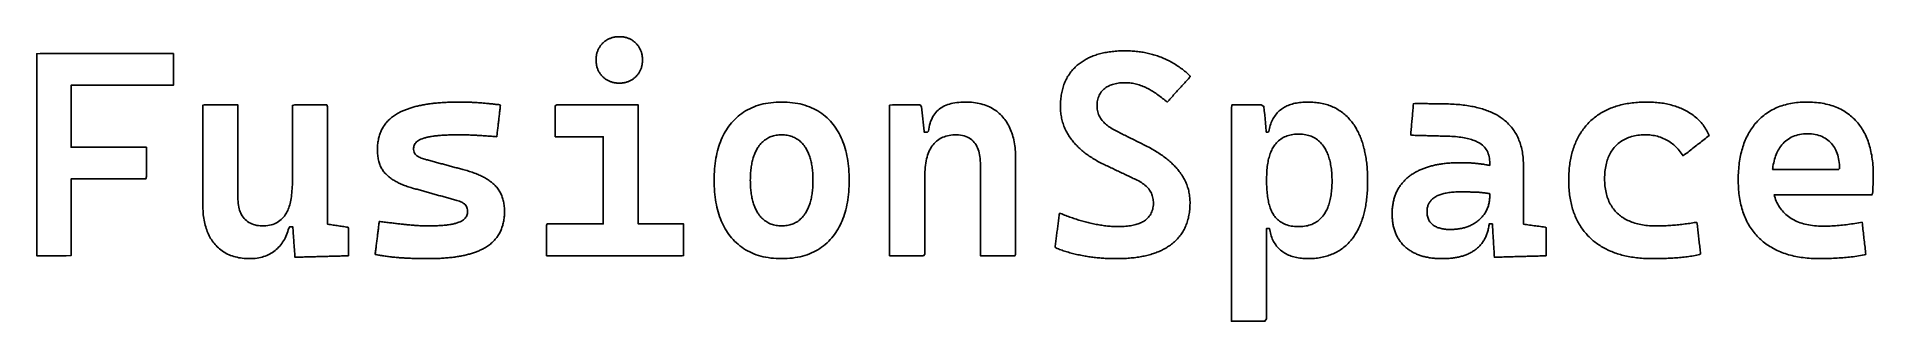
# Model space of a CAD drawing. Header units: millimetres. Extents: x 0 to 150, y 0 to 23.
import ezdxf

# ---------------------------------------------------------------- set-up
doc = ezdxf.new("R2010")
doc.units = ezdxf.units.MM
doc.layers.add('OUTLINE', color=7, linetype='Continuous')

msp = doc.modelspace()

# ---------------------------------------------------------------- linework, layer by layer
at = {"layer": 'OUTLINE'}
for points in [[(47.716, 19.4663), (47.6487, 19.4635), (47.5803, 19.4625), (47.512, 19.4635), (47.4447, 19.4663), (47.3784, 19.4709), (47.3131, 19.4774), (47.2489, 19.4858), (47.1856, 19.496), (47.1233, 19.5081), (47.0621, 19.522), (47.0018, 19.5378), (46.9426, 19.5554), (46.8844, 19.575), (46.8272, 19.5963), (46.771, 19.6195), (46.7158, 19.6446), (46.6616, 19.6716), (46.6084, 19.7004), (46.5562, 19.731), (46.505, 19.7635), (46.4549, 19.7979), (46.4057, 19.8342), (46.3576, 19.8722), (46.3105, 19.9122), (46.2644, 19.954), (46.2192, 19.9977), (46.1756, 20.0428), (46.1338, 20.0889), (46.0938, 20.136), (46.0557, 20.1841), (46.0195, 20.2332), (45.9851, 20.2834), (45.9526, 20.3345), (45.9219, 20.3867), (45.8931, 20.4399), (45.8662, 20.494), (45.8411, 20.5492), (45.8178, 20.6054), (45.7965, 20.6627), (45.7769, 20.7209), (45.7593, 20.7801), (45.7435, 20.8404), (45.7295, 20.9016), (45.7175, 20.9639), (45.7072, 21.0272), (45.6989, 21.0914), (45.6924, 21.1567), (45.6877, 21.223), (45.6849, 21.2904), (45.684, 21.3587), (45.6849, 21.427), (45.6877, 21.4943), (45.6923, 21.5607), (45.6988, 21.626), (45.7072, 21.6902), (45.7174, 21.7535), (45.7295, 21.8158), (45.7434, 21.8771), (45.7592, 21.9373), (45.7768, 21.9966), (45.7963, 22.0548), (45.8177, 22.112), (45.8409, 22.1682), (45.866, 22.2234), (45.8929, 22.2776), (45.9217, 22.3308), (45.9524, 22.383), (45.9849, 22.4341), (46.0193, 22.4843), (46.0555, 22.5334), (46.0936, 22.5815), (46.1335, 22.6286), (46.1753, 22.6748), (46.219, 22.7199), (46.2641, 22.7635), (46.3102, 22.8053), (46.3573, 22.8453), (46.4055, 22.8833), (46.4546, 22.9196), (46.5048, 22.9539), (46.5559, 22.9864), (46.6081, 23.0171), (46.6613, 23.0459), (46.7155, 23.0728), (46.7707, 23.0979), (46.8269, 23.1212), (46.8841, 23.1425), (46.9423, 23.162), (47.0016, 23.1797), (47.0618, 23.1955), (47.1231, 23.2094), (47.1853, 23.2215), (47.2486, 23.2317), (47.3129, 23.2401), (47.3782, 23.2466), (47.4445, 23.2512), (47.5118, 23.254), (47.5801, 23.255), (47.6484, 23.2541), (47.7157, 23.2513), (47.782, 23.2466), (47.8474, 23.2401), (47.9116, 23.2318), (47.9749, 23.2216), (48.0372, 23.2095), (48.0985, 23.1956), (48.1587, 23.1798), (48.218, 23.1621), (48.2762, 23.1426), (48.3334, 23.1213), (48.3896, 23.0981), (48.4448, 23.073), (48.499, 23.046), (48.5522, 23.0173), (48.6044, 22.9866), (48.6555, 22.9541), (48.7057, 22.9197), (48.7548, 22.8835), (48.8029, 22.8454), (48.8501, 22.8055), (48.8962, 22.7637), (48.9413, 22.72), (48.9849, 22.6749), (49.0267, 22.6288), (49.0667, 22.5817), (49.1048, 22.5336), (49.141, 22.4844), (49.1754, 22.4343), (49.2079, 22.3832), (49.2386, 22.331), (49.2674, 22.2778), (49.2943, 22.2236), (49.3194, 22.1684), (49.3426, 22.1122), (49.364, 22.055), (49.3835, 21.9968), (49.4012, 21.9375), (49.417, 21.8773), (49.4309, 21.816), (49.443, 21.7538), (49.4532, 21.6905), (49.4616, 21.6262), (49.4681, 21.5609), (49.4727, 21.4946), (49.4755, 21.4273), (49.4764, 21.359), (49.4755, 21.2906), (49.4727, 21.2233), (49.4681, 21.157), (49.4616, 21.0917), (49.4532, 21.0274), (49.443, 20.9641), (49.4309, 20.9019), (49.417, 20.8406), (49.4012, 20.7803), (49.3835, 20.7211), (49.364, 20.6629), (49.3427, 20.6057), (49.3194, 20.5495), (49.2944, 20.4943), (49.2674, 20.4401), (49.2386, 20.3869), (49.208, 20.3347), (49.1754, 20.2836), (49.1411, 20.2334), (49.1048, 20.1843), (49.0668, 20.1362), (49.0268, 20.089), (48.985, 20.0429), (48.9413, 19.9978), (48.8962, 19.9542), (48.8501, 19.9123), (48.803, 19.8724), (48.7549, 19.8343), (48.7058, 19.798), (48.6556, 19.7636), (48.6045, 19.7311), (48.5523, 19.7004), (48.4991, 19.6716), (48.445, 19.6447), (48.3898, 19.6196), (48.3336, 19.5964), (48.2763, 19.575), (48.2181, 19.5555), (48.1589, 19.5378), (48.0986, 19.522), (48.0374, 19.5081), (47.9751, 19.496), (47.9119, 19.4858), (47.8476, 19.4774), (47.7823, 19.4709)], [(0.2821, 21.8707), (0.3882, 21.8707), (0.5685, 21.8707), (0.7907, 21.8707), (0.855, 21.8707), (1.1415, 21.8707), (1.1933, 21.8707), (1.428, 21.8707), (1.5958, 21.8707), (1.7144, 21.8707), (1.9984, 21.8707), (2.0009, 21.8707), (2.2874, 21.8707), (2.401, 21.8707), (2.5738, 21.8707), (2.8603, 21.8707), (3.1468, 21.8707), (3.4332, 21.8707), (3.7197, 21.8707), (4.0062, 21.8707), (4.2926, 21.8707), (4.5791, 21.8707), (4.8656, 21.8707), (5.152, 21.8707), (5.4385, 21.8707), (5.725, 21.8707), (6.0115, 21.8707), (6.2979, 21.8707), (6.5844, 21.8707), (6.8709, 21.8707), (7.1573, 21.8707), (7.4438, 21.8707), (7.7303, 21.8707), (8.0167, 21.8707), (8.3032, 21.8707), (8.5897, 21.8707), (8.8761, 21.8707), (9.1626, 21.8707), (9.4491, 21.8707), (9.7355, 21.8707), (10.022, 21.8707), (10.3085, 21.8707), (10.5949, 21.8707), (10.8814, 21.8707), (11.1679, 21.8707), (11.1679, 21.5842), (11.1679, 21.2978), (11.1679, 21.0113), (11.1679, 20.7248), (11.1679, 20.4384), (11.1679, 20.1519), (11.1679, 19.8654), (11.1679, 19.579), (11.1679, 19.2925), (10.8858, 19.2881), (10.5993, 19.2881), (10.3129, 19.2881), (10.0264, 19.2881), (9.7399, 19.2881), (9.4535, 19.2881), (9.167, 19.2881), (8.8805, 19.2881), (8.5941, 19.2881), (8.3076, 19.2881), (8.0211, 19.2881), (7.7347, 19.2881), (7.4482, 19.2881), (7.1617, 19.2881), (6.8752, 19.2881), (6.5888, 19.2881), (6.3023, 19.2881), (6.0158, 19.2881), (5.7294, 19.2881), (5.4429, 19.2881), (5.1564, 19.2881), (4.87, 19.2881), (4.5835, 19.2881), (4.297, 19.2881), (4.0106, 19.2881), (3.7241, 19.2881), (3.4376, 19.2881), (3.1512, 19.2881), (2.8647, 19.2881), (2.8035, 19.2881), (2.8035, 19.0528), (2.8035, 18.6502), (2.8035, 18.2477), (2.8035, 17.8451), (2.8035, 17.4426), (2.8035, 17.04), (2.8035, 16.6374), (2.8035, 16.2349), (2.8035, 15.8323), (2.8035, 15.4298), (2.8035, 15.0272), (2.8035, 14.6247), (2.8035, 14.2276), (2.9411, 14.2276), (3.1818, 14.2276), (3.4224, 14.2276), (3.6631, 14.2276), (3.9038, 14.2276), (4.1444, 14.2276), (4.3851, 14.2276), (4.6258, 14.2276), (4.8664, 14.2276), (5.1071, 14.2276), (5.3477, 14.2276), (5.5884, 14.2276), (5.8291, 14.2276), (6.0697, 14.2276), (6.3104, 14.2276), (6.551, 14.2276), (6.7917, 14.2276), (7.0324, 14.2276), (7.273, 14.2276), (7.5137, 14.2276), (7.7544, 14.2276), (7.995, 14.2276), (8.2357, 14.2276), (8.4763, 14.2276), (8.717, 14.2276), (8.9577, 14.2276), (8.9577, 13.9869), (8.9577, 13.7463), (8.9577, 13.5056), (8.9577, 13.265), (8.9577, 13.0243), (8.9577, 12.7836), (8.9577, 12.543), (8.9577, 12.3023), (8.9577, 12.0616), (8.9577, 11.821), (8.9045, 11.6335), (8.6638, 11.6335), (8.4232, 11.6335), (8.1825, 11.6335), (7.9418, 11.6335), (7.7012, 11.6335), (7.4605, 11.6335), (7.2198, 11.6335), (6.9792, 11.6335), (6.7385, 11.6335), (6.4979, 11.6335), (6.2572, 11.6335), (6.0165, 11.6335), (5.7759, 11.6335), (5.5352, 11.6335), (5.2946, 11.6335), (5.0539, 11.6335), (4.8132, 11.6335), (4.5726, 11.6335), (4.3319, 11.6335), (4.0912, 11.6335), (3.8506, 11.6335), (3.6099, 11.6335), (3.3693, 11.6335), (3.1286, 11.6335), (2.8879, 11.6335), (2.8035, 11.6335), (2.8035, 11.4042), (2.8035, 11.0016), (2.8035, 10.5991), (2.8035, 10.1965), (2.8035, 9.7939), (2.8035, 9.3914), (2.8035, 8.9888), (2.8035, 8.5863), (2.8035, 8.1837), (2.8035, 7.7812), (2.8035, 7.3786), (2.8035, 6.976), (2.8035, 6.5735), (2.8035, 6.1709), (2.8035, 5.7684), (2.8035, 5.3658), (2.4154, 5.3514), (2.0128, 5.3514), (1.6102, 5.3514), (1.2077, 5.3514), (0.8051, 5.3514), (0.4026, 5.3514), (0, 5.3514), (0, 5.754), (0, 6.1565), (0, 6.5591), (0, 6.9616), (0, 7.3642), (0, 7.7668), (0, 8.1693), (0, 8.5719), (0, 8.9744), (0, 9.377), (0, 9.7796), (0, 10.1821), (0, 10.5847), (0, 10.9872), (0, 11.3898), (0, 11.6335), (0, 11.7924), (0, 11.8742), (0, 12.1148), (0, 12.1949), (0, 12.3555), (0, 12.5962), (0, 12.5975), (0, 12.8368), (0, 13), (0, 13.0775), (0, 13.3181), (0, 13.4026), (0, 13.5588), (0, 13.7995), (0, 13.8051), (0, 14.0401), (0, 14.2077), (0, 14.6103), (0, 15.0128), (0, 15.4154), (0, 15.8179), (0, 16.2205), (0, 16.6231), (0, 17.0256), (0, 17.4282), (0, 17.8307), (0, 18.2333), (0, 18.6359), (0, 19.0384), (0, 19.2881), (0, 19.441), (0, 19.5746), (0, 19.8435), (0, 19.861), (0, 20.1475), (0, 20.2461), (0, 20.434), (0, 20.6486), (0, 20.7204), (0, 21.0069), (0, 21.0512), (0, 21.2934), (0, 21.4538), (0, 21.5799), (0, 21.8563), (0, 21.8663)], [(88.4699, 5.1214), (88.3318, 5.1194), (88.1921, 5.1187), (88.0755, 5.1191), (87.9594, 5.1203), (87.8437, 5.1223), (87.7284, 5.1251), (87.6136, 5.1287), (87.4991, 5.1332), (87.3851, 5.1384), (87.2715, 5.1444), (87.1583, 5.1512), (87.0456, 5.1588), (86.9332, 5.1672), (86.8213, 5.1764), (86.7098, 5.1864), (86.5987, 5.1972), (86.4881, 5.2088), (86.3778, 5.2212), (86.268, 5.2344), (86.1586, 5.2484), (86.0496, 5.2632), (85.9411, 5.2788), (85.8329, 5.2952), (85.7252, 5.3124), (85.6179, 5.3305), (85.511, 5.3493), (85.3942, 5.3708), (85.2769, 5.3935), (85.1607, 5.4171), (85.0455, 5.4416), (84.9314, 5.467), (84.8182, 5.4933), (84.7061, 5.5204), (84.595, 5.5485), (84.4849, 5.5774), (84.3758, 5.6073), (84.2677, 5.638), (84.1607, 5.6696), (84.0546, 5.7021), (83.9496, 5.7356), (83.8456, 5.7698), (83.7426, 5.805), (83.6406, 5.8411), (83.5397, 5.8781), (83.4398, 5.9159), (83.3408, 5.9547), (83.2429, 5.9943), (83.1697, 6.0498), (83.1843, 6.1611), (83.199, 6.2724), (83.2136, 6.3837), (83.2283, 6.495), (83.2429, 6.6063), (83.2576, 6.7176), (83.2722, 6.8289), (83.2869, 6.9402), (83.3015, 7.0515), (83.3162, 7.1628), (83.3308, 7.2741), (83.3455, 7.3853), (83.3601, 7.4966), (83.3748, 7.6079), (83.3894, 7.7192), (83.4041, 7.8305), (83.4187, 7.9418), (83.4334, 8.0531), (83.448, 8.1644), (83.4627, 8.2757), (83.4773, 8.387), (83.492, 8.4983), (83.5066, 8.6096), (83.5213, 8.7208), (83.5359, 8.8321), (83.6267, 8.8156), (83.7349, 8.7706), (83.843, 8.7264), (83.9508, 8.6832), (84.0585, 8.641), (84.166, 8.5997), (84.2734, 8.5593), (84.3805, 8.5199), (84.4876, 8.4814), (84.5944, 8.4438), (84.7011, 8.4072), (84.8076, 8.3715), (84.914, 8.3368), (85.0201, 8.303), (85.1261, 8.2701), (85.232, 8.2382), (85.3377, 8.2072), (85.4432, 8.1771), (85.5485, 8.148), (85.6537, 8.1198), (85.7587, 8.0926), (85.8635, 8.0663), (85.9682, 8.0409), (86.0754, 8.0159), (86.1928, 7.9896), (86.3095, 7.9645), (86.4256, 7.9408), (86.5411, 7.9184), (86.656, 7.8973), (86.7702, 7.8775), (86.8838, 7.859), (86.9967, 7.8417), (87.109, 7.8258), (87.2207, 7.8112), (87.3317, 7.7979), (87.4421, 7.7859), (87.5518, 7.7752), (87.661, 7.7658), (87.7694, 7.7577), (87.8773, 7.7509), (87.9845, 7.7454), (88.0911, 7.7412), (88.197, 7.7383), (88.3023, 7.7367), (88.4173, 7.7364), (88.557, 7.7384), (88.6931, 7.743), (88.8257, 7.7501), (88.9548, 7.7599), (89.0803, 7.7721), (89.2023, 7.787), (89.3207, 7.8044), (89.4356, 7.8244), (89.547, 7.847), (89.6548, 7.8721), (89.759, 7.8999), (89.8598, 7.9301), (89.9569, 7.963), (90.0506, 7.9984), (90.1407, 8.0364), (90.2272, 8.077), (90.3102, 8.1202), (90.3897, 8.1659), (90.4656, 8.2142), (90.5523, 8.2758), (90.6401, 8.3464), (90.7216, 8.421), (90.7967, 8.4998), (90.8655, 8.5826), (90.9279, 8.6695), (90.984, 8.7604), (91.0338, 8.8555), (91.0772, 8.9546), (91.1143, 9.0577), (91.145, 9.165), (91.1694, 9.2763), (91.1875, 9.3917), (91.1992, 9.5111), (91.2046, 9.6347), (91.2038, 9.7505), (91.1973, 9.8588), (91.1852, 9.9646), (91.1675, 10.0682), (91.1441, 10.1694), (91.115, 10.2682), (91.0804, 10.3646), (91.04, 10.4587), (90.9941, 10.5505), (90.9425, 10.6399), (90.8853, 10.7269), (90.8224, 10.8116), (90.7539, 10.8939), (90.6798, 10.9739), (90.6, 11.0515), (90.5146, 11.1268), (90.4235, 11.1996), (90.3268, 11.2702), (90.2245, 11.3384), (90.1165, 11.4042), (90.0029, 11.4677), (89.8837, 11.5288), (89.7643, 11.5855), (89.6629, 11.6337), (89.5615, 11.6818), (89.4601, 11.73), (89.3587, 11.7782), (89.2573, 11.8264), (89.1559, 11.8745), (89.0546, 11.9227), (88.9532, 11.9709), (88.8518, 12.0191), (88.7504, 12.0672), (88.649, 12.1154), (88.5476, 12.1636), (88.4462, 12.2118), (88.3448, 12.2599), (88.2434, 12.3081), (88.1421, 12.3563), (88.0407, 12.4045), (87.9393, 12.4527), (87.8379, 12.5008), (87.7365, 12.549), (87.6351, 12.5972), (87.5337, 12.6454), (87.4323, 12.6935), (87.331, 12.7417), (87.2296, 12.7899), (87.1169, 12.8435), (87.004, 12.8988), (86.8928, 12.955), (86.7834, 13.012), (86.6757, 13.0699), (86.5698, 13.1286), (86.4657, 13.1882), (86.3633, 13.2486), (86.2628, 13.3099), (86.1639, 13.3721), (86.0669, 13.435), (85.9716, 13.4989), (85.878, 13.5635), (85.7863, 13.6291), (85.6963, 13.6955), (85.608, 13.7627), (85.5215, 13.8308), (85.4368, 13.8997), (85.3539, 13.9695), (85.2727, 14.0401), (85.1933, 14.1116), (85.1156, 14.1839), (85.0397, 14.2571), (84.9656, 14.3312), (84.8933, 14.406), (84.8227, 14.4818), (84.7538, 14.5584), (84.6868, 14.6358), (84.6215, 14.7141), (84.5579, 14.7932), (84.4896, 14.8819), (84.4223, 14.9739), (84.3576, 15.0669), (84.2956, 15.1609), (84.2363, 15.2559), (84.1796, 15.352), (84.1257, 15.4491), (84.0744, 15.5473), (84.0258, 15.6464), (83.9798, 15.7466), (83.9366, 15.8479), (83.896, 15.9502), (83.8581, 16.0535), (83.8229, 16.1578), (83.7903, 16.2632), (83.7605, 16.3696), (83.7333, 16.477), (83.7088, 16.5855), (83.687, 16.695), (83.6678, 16.8055), (83.6514, 16.9171), (83.6376, 17.0297), (83.6265, 17.1433), (83.618, 17.2579), (83.6123, 17.3736), (83.6092, 17.4904), (83.6088, 17.6121), (83.6109, 17.7403), (83.6155, 17.8668), (83.6226, 17.9915), (83.6321, 18.1145), (83.6441, 18.2357), (83.6586, 18.3551), (83.6756, 18.4728), (83.6951, 18.5888), (83.717, 18.7029), (83.7414, 18.8154), (83.7683, 18.926), (83.7977, 19.0349), (83.8295, 19.1421), (83.8638, 19.2475), (83.9006, 19.3511), (83.9399, 19.453), (83.9816, 19.5531), (84.0259, 19.6515), (84.0726, 19.7481), (84.1217, 19.843), (84.1734, 19.9361), (84.2275, 20.0274), (84.2842, 20.117), (84.3432, 20.2049), (84.4048, 20.2909), (84.4689, 20.3753), (84.5354, 20.4578), (84.6044, 20.5386), (84.6759, 20.6177), (84.7498, 20.695), (84.8262, 20.7705), (84.9051, 20.8443), (84.9865, 20.9164), (85.0617, 20.9795), (85.1384, 21.0408), (85.2168, 21.1005), (85.2969, 21.1584), (85.3787, 21.2145), (85.4621, 21.269), (85.5471, 21.3217), (85.6339, 21.3728), (85.7222, 21.4221), (85.8123, 21.4696), (85.904, 21.5155), (85.9974, 21.5596), (86.0924, 21.602), (86.1891, 21.6427), (86.2875, 21.6817), (86.3875, 21.7189), (86.4892, 21.7545), (86.5926, 21.7883), (86.6976, 21.8203), (86.8042, 21.8507), (86.9126, 21.8793), (87.0226, 21.9063), (87.1342, 21.9314), (87.2476, 21.9549), (87.3626, 21.9767), (87.4792, 21.9967), (87.5975, 22.015), (87.7175, 22.0316), (87.8391, 22.0464), (87.9624, 22.0596), (88.0874, 22.071), (88.214, 22.0807), (88.3423, 22.0887), (88.4723, 22.0949), (88.6039, 22.0995), (88.7371, 22.1023), (88.8721, 22.1034), (88.9933, 22.1028), (89.1117, 22.1008), (89.2293, 22.0973), (89.3462, 22.0924), (89.4624, 22.0859), (89.5779, 22.078), (89.6927, 22.0687), (89.8068, 22.0578), (89.9202, 22.0455), (90.0328, 22.0317), (90.1448, 22.0164), (90.256, 21.9997), (90.3665, 21.9815), (90.4763, 21.9618), (90.5854, 21.9407), (90.6938, 21.9181), (90.8015, 21.894), (90.9084, 21.8684), (91.0147, 21.8413), (91.1202, 21.8128), (91.225, 21.7829), (91.3292, 21.7514), (91.4326, 21.7185), (91.5352, 21.6841), (91.6372, 21.6482), (91.7385, 21.6108), (91.8398, 21.5717), (91.9418, 21.5305), (92.0432, 21.4878), (92.1439, 21.4434), (92.2439, 21.3975), (92.3433, 21.35), (92.4419, 21.301), (92.5399, 21.2503), (92.6372, 21.1981), (92.7339, 21.1444), (92.8299, 21.089), (92.9252, 21.0321), (93.0198, 20.9737), (93.1138, 20.9136), (93.207, 20.852), (93.2997, 20.7888), (93.3916, 20.7241), (93.4829, 20.6578), (93.5734, 20.5899), (93.6634, 20.5204), (93.7526, 20.4494), (93.8412, 20.3768), (93.9291, 20.3026), (94.0163, 20.2269), (94.1028, 20.1496), (94.1887, 20.0707), (94.2127, 19.9894), (94.1373, 19.9062), (94.0619, 19.8231), (93.9865, 19.7399), (93.9111, 19.6567), (93.8357, 19.5736), (93.7603, 19.4904), (93.6849, 19.4073), (93.6096, 19.3241), (93.5342, 19.2409), (93.4588, 19.1578), (93.3834, 19.0746), (93.308, 18.9915), (93.2326, 18.9083), (93.1572, 18.8251), (93.0818, 18.742), (93.0064, 18.6588), (92.931, 18.5757), (92.8556, 18.4925), (92.7802, 18.4093), (92.7048, 18.3262), (92.6294, 18.243), (92.554, 18.1598), (92.4786, 18.0767), (92.4032, 17.9935), (92.3278, 17.9104), (92.2344, 17.9803), (92.1398, 18.0611), (92.0454, 18.1397), (91.9513, 18.2162), (91.8576, 18.2904), (91.7641, 18.3625), (91.6709, 18.4323), (91.5781, 18.5), (91.4855, 18.5655), (91.3932, 18.6287), (91.3012, 18.6898), (91.2095, 18.7487), (91.1181, 18.8054), (91.027, 18.8598), (90.9362, 18.9121), (90.8457, 18.9622), (90.7554, 19.0101), (90.6655, 19.0558), (90.5744, 19.1001), (90.4657, 19.1499), (90.3572, 19.1963), (90.2486, 19.2394), (90.1401, 19.2792), (90.0317, 19.3157), (89.9233, 19.3489), (89.815, 19.3787), (89.7067, 19.4051), (89.5985, 19.4283), (89.4903, 19.4481), (89.3822, 19.4646), (89.2741, 19.4777), (89.1661, 19.4876), (89.0581, 19.494), (88.9502, 19.4972), (88.8273, 19.497), (88.6952, 19.4929), (88.5669, 19.4851), (88.4423, 19.4734), (88.3216, 19.4579), (88.2046, 19.4385), (88.0915, 19.4154), (87.9821, 19.3884), (87.8764, 19.3576), (87.7746, 19.3229), (87.6766, 19.2844), (87.5823, 19.2421), (87.4918, 19.196), (87.4052, 19.146), (87.3223, 19.0922), (87.2431, 19.0346), (87.1638, 18.9696), (87.0854, 18.8967), (87.0128, 18.8193), (86.9461, 18.7377), (86.8853, 18.6517), (86.8303, 18.5614), (86.7811, 18.4668), (86.7378, 18.3678), (86.7003, 18.2646), (86.6687, 18.157), (86.643, 18.045), (86.623, 17.9288), (86.609, 17.8082), (86.6008, 17.6832), (86.5984, 17.5553), (86.6024, 17.4393), (86.6131, 17.3258), (86.6306, 17.2149), (86.6547, 17.1065), (86.6856, 17.0007), (86.7232, 16.8975), (86.7675, 16.7968), (86.8186, 16.6987), (86.8764, 16.6031), (86.9409, 16.5101), (87.012, 16.4197), (87.076, 16.3462), (87.1441, 16.2738), (87.2163, 16.2025), (87.2926, 16.1323), (87.3731, 16.0632), (87.4577, 15.9952), (87.5464, 15.9283), (87.6392, 15.8626), (87.7361, 15.798), (87.8371, 15.7344), (87.9423, 15.672), (88.0516, 15.6107), (88.165, 15.5506), (88.2707, 15.4974), (88.3712, 15.4474), (88.4717, 15.3974), (88.5722, 15.3474), (88.6727, 15.2974), (88.7732, 15.2474), (88.8737, 15.1974), (88.9742, 15.1473), (89.0747, 15.0973), (89.1752, 15.0473), (89.2757, 14.9973), (89.3762, 14.9473), (89.4767, 14.8973), (89.5772, 14.8473), (89.6777, 14.7973), (89.7782, 14.7473), (89.8787, 14.6973), (89.9792, 14.6473), (90.0797, 14.5973), (90.1801, 14.5473), (90.2806, 14.4973), (90.3811, 14.4473), (90.4816, 14.3973), (90.5918, 14.3422), (90.7062, 14.2837), (90.8188, 14.2247), (90.9297, 14.165), (91.0387, 14.1048), (91.146, 14.044), (91.2515, 13.9826), (91.3552, 13.9206), (91.4572, 13.858), (91.5573, 13.7949), (91.6557, 13.7311), (91.7523, 13.6668), (91.8472, 13.6019), (91.9402, 13.5364), (92.0315, 13.4703), (92.121, 13.4036), (92.2087, 13.3364), (92.2946, 13.2685), (92.3787, 13.2001), (92.4611, 13.1311), (92.5417, 13.0615), (92.6205, 12.9913), (92.6976, 12.9205), (92.7728, 12.8492), (92.8463, 12.7773), (92.918, 12.7047), (92.9879, 12.6316), (93.0561, 12.5579), (93.1224, 12.4836), (93.187, 12.4088), (93.2504, 12.3326), (93.3224, 12.2422), (93.3916, 12.1507), (93.4579, 12.0581), (93.5214, 11.9645), (93.582, 11.8697), (93.6398, 11.774), (93.6947, 11.6771), (93.7467, 11.5792), (93.7959, 11.4802), (93.8422, 11.3802), (93.8857, 11.2791), (93.9263, 11.1769), (93.964, 11.0736), (93.9989, 10.9693), (94.031, 10.8639), (94.0602, 10.7574), (94.0865, 10.6499), (94.11, 10.5413), (94.1306, 10.4316), (94.1483, 10.3209), (94.1632, 10.2091), (94.1753, 10.0962), (94.1845, 9.9823), (94.1908, 9.8673), (94.1943, 9.7512), (94.1949, 9.6308), (94.1929, 9.503), (94.1883, 9.377), (94.1811, 9.2527), (94.1713, 9.1303), (94.1589, 9.0097), (94.1439, 8.8908), (94.1264, 8.7737), (94.1063, 8.6585), (94.0835, 8.545), (94.0582, 8.4333), (94.0303, 8.3234), (93.9999, 8.2153), (93.9668, 8.1089), (93.9311, 8.0044), (93.8929, 7.9016), (93.8521, 7.8007), (93.8087, 7.7015), (93.7627, 7.6041), (93.7141, 7.5086), (93.6629, 7.4148), (93.6091, 7.3227), (93.5528, 7.2325), (93.4939, 7.1441), (93.4323, 7.0575), (93.3682, 6.9726), (93.3015, 6.8896), (93.2323, 6.8083), (93.1604, 6.7288), (93.0859, 6.6511), (93.0089, 6.5752), (92.9293, 6.5011), (92.8471, 6.4288), (92.7623, 6.3583), (92.6749, 6.2895), (92.5995, 6.2332), (92.5242, 6.1795), (92.4473, 6.1271), (92.3688, 6.076), (92.2887, 6.0263), (92.207, 5.9779), (92.1236, 5.9309), (92.0387, 5.8851), (91.9521, 5.8407), (91.864, 5.7976), (91.7742, 5.7558), (91.6828, 5.7154), (91.5898, 5.6763), (91.4952, 5.6385), (91.399, 5.602), (91.3011, 5.5669), (91.2017, 5.5331), (91.1006, 5.5006), (90.998, 5.4694), (90.8937, 5.4396), (90.7878, 5.4111), (90.6803, 5.3839), (90.5712, 5.3581), (90.4605, 5.3335), (90.3481, 5.3103), (90.2342, 5.2885), (90.1186, 5.2679), (90.0015, 5.2487), (89.8827, 5.2308), (89.7623, 5.2142), (89.6403, 5.199), (89.5167, 5.185), (89.3915, 5.1724), (89.2647, 5.1612), (89.1362, 5.1512), (89.0062, 5.1426), (88.8745, 5.1353), (88.7413, 5.1294), (88.6064, 5.1247)], [(23.7553, 10.2842), (23.7553, 10.1721), (23.7553, 10.1472), (23.7553, 10.0601), (23.7553, 9.948), (23.7553, 9.9096), (23.7553, 9.8359), (23.7553, 9.7239), (23.7553, 9.6719), (23.7553, 9.6118), (23.7553, 9.4997), (23.7553, 9.3877), (23.7553, 9.2756), (23.7553, 9.1635), (23.7553, 9.0515), (23.7553, 8.9394), (23.7553, 8.8273), (23.7553, 8.7153), (23.7553, 8.6032), (23.7553, 8.4911), (23.7553, 8.379), (23.7553, 8.267), (23.7553, 8.1549), (23.7553, 8.0428), (23.7585, 7.9335), (23.8693, 7.9168), (23.9802, 7.9001), (24.091, 7.8834), (24.2018, 7.8668), (24.3126, 7.8501), (24.4234, 7.8334), (24.5342, 7.8167), (24.6451, 7.8), (24.7559, 7.7833), (24.8667, 7.7666), (24.9775, 7.7499), (25.0883, 7.7332), (25.1991, 7.7165), (25.31, 7.6998), (25.4208, 7.6831), (25.4537, 7.5994), (25.4537, 7.4873), (25.4537, 7.3752), (25.4537, 7.2632), (25.4537, 7.1511), (25.4537, 7.039), (25.4537, 6.927), (25.4537, 6.8149), (25.4537, 6.7028), (25.4537, 6.5908), (25.4537, 6.4787), (25.4537, 6.3666), (25.4537, 6.2546), (25.4537, 6.1425), (25.4537, 6.0304), (25.4537, 5.9183), (25.4537, 5.8063), (25.4537, 5.6942), (25.4537, 5.5821), (25.4537, 5.4701), (25.4537, 5.358), (25.3483, 5.3486), (25.2363, 5.3456), (25.1242, 5.3426), (25.0122, 5.3397), (24.9002, 5.3367), (24.7881, 5.3337), (24.6761, 5.3307), (24.5641, 5.3277), (24.4521, 5.3247), (24.34, 5.3218), (24.228, 5.3188), (24.116, 5.3158), (24.004, 5.3128), (23.8919, 5.3098), (23.7799, 5.3068), (23.6679, 5.3038), (23.5558, 5.3009), (23.4438, 5.2979), (23.3318, 5.2949), (23.2198, 5.2919), (23.1077, 5.2889), (22.9957, 5.2859), (22.8837, 5.283), (22.7716, 5.28), (22.6596, 5.277), (22.5476, 5.274), (22.4356, 5.271), (22.3235, 5.268), (22.2115, 5.2651), (22.0995, 5.2621), (21.9874, 5.2591), (21.8754, 5.2561), (21.7634, 5.2531), (21.6514, 5.2501), (21.5393, 5.2472), (21.4273, 5.2442), (21.3153, 5.2412), (21.2033, 5.2382), (21.0912, 5.2352), (21.0833, 5.347), (21.0754, 5.4588), (21.0675, 5.5706), (21.0595, 5.6824), (21.0516, 5.7942), (21.0437, 5.9059), (21.0358, 6.0177), (21.0278, 6.1295), (21.0199, 6.2413), (21.012, 6.3531), (21.0041, 6.4649), (20.9961, 6.5767), (20.9882, 6.6885), (20.9803, 6.8002), (20.9724, 6.912), (20.9644, 7.0238), (20.9565, 7.1356), (20.9486, 7.2474), (20.9407, 7.3592), (20.9328, 7.471), (20.9248, 7.5828), (20.9169, 7.6945), (20.9148, 7.7246), (20.797, 7.7246), (20.659, 7.7246), (20.5895, 7.623), (20.5496, 7.4761), (20.5057, 7.3335), (20.4577, 7.1951), (20.4057, 7.0609), (20.3496, 6.931), (20.2895, 6.8054), (20.2254, 6.684), (20.1572, 6.5668), (20.085, 6.4539), (20.0087, 6.3453), (19.9284, 6.2409), (19.8441, 6.1407), (19.7557, 6.0448), (19.6632, 5.9532), (19.5668, 5.8658), (19.4659, 5.7824), (19.3595, 5.702), (19.25, 5.6268), (19.1376, 5.5569), (19.0222, 5.492), (18.9038, 5.4324), (18.7823, 5.378), (18.6579, 5.3287), (18.5305, 5.2847), (18.4001, 5.2458), (18.2667, 5.2121), (18.1304, 5.1836), (17.991, 5.1602), (17.8486, 5.1421), (17.7032, 5.1291), (17.5549, 5.1213), (17.4035, 5.1187), (17.2449, 5.1209), (17.0895, 5.1275), (16.9373, 5.1385), (16.7882, 5.1539), (16.6423, 5.1737), (16.4996, 5.1979), (16.3601, 5.2264), (16.2238, 5.2594), (16.0906, 5.2968), (15.9607, 5.3385), (15.8339, 5.3847), (15.7103, 5.4352), (15.5899, 5.4901), (15.4726, 5.5495), (15.3586, 5.6132), (15.2477, 5.6813), (15.14, 5.7539), (15.0355, 5.8308), (14.9341, 5.9121), (14.836, 5.9978), (14.741, 6.0879), (14.6492, 6.1824), (14.561, 6.2808), (14.4835, 6.3741), (14.4092, 6.4703), (14.3379, 6.5695), (14.2699, 6.6717), (14.2049, 6.7768), (14.1431, 6.8849), (14.0844, 6.996), (14.0289, 7.1101), (13.9765, 7.2271), (13.9272, 7.3471), (13.8811, 7.4701), (13.8381, 7.596), (13.7982, 7.7249), (13.7615, 7.8568), (13.7279, 7.9917), (13.6974, 8.1295), (13.6701, 8.2703), (13.6459, 8.414), (13.6249, 8.5608), (13.6069, 8.7105), (13.5922, 8.8632), (13.5805, 9.0188), (13.572, 9.1774), (13.5666, 9.339), (13.5644, 9.5036), (13.5643, 9.6477), (13.5643, 9.7858), (13.5643, 9.9238), (13.5643, 10.0618), (13.5643, 10.1999), (13.5643, 10.3379), (13.5643, 10.4759), (13.5643, 10.614), (13.5643, 10.752), (13.5643, 10.89), (13.5643, 11.0281), (13.5643, 11.1661), (13.5643, 11.3041), (13.5643, 11.4422), (13.5643, 11.5802), (13.5643, 11.7182), (13.5643, 11.8563), (13.5643, 11.9943), (13.5643, 12.1323), (13.5643, 12.2704), (13.5643, 12.4084), (13.5643, 12.5464), (13.5643, 12.6845), (13.5643, 12.8225), (13.5643, 12.9606), (13.5643, 13.0986), (13.5643, 13.2366), (13.5643, 13.3747), (13.5643, 13.5127), (13.5643, 13.6507), (13.5643, 13.7888), (13.5643, 13.9268), (13.5643, 14.0648), (13.5643, 14.2029), (13.5643, 14.3409), (13.5643, 14.4789), (13.5643, 14.617), (13.5643, 14.755), (13.5643, 14.893), (13.5643, 15.0311), (13.5643, 15.1691), (13.5643, 15.3071), (13.5643, 15.4452), (13.5643, 15.5832), (13.5643, 15.7212), (13.5643, 15.8593), (13.5643, 15.9973), (13.5643, 16.1353), (13.5643, 16.2734), (13.5643, 16.4114), (13.5643, 16.5494), (13.5643, 16.6875), (13.5643, 16.8255), (13.5643, 16.9635), (13.5643, 17.1016), (13.5643, 17.2396), (13.5643, 17.3776), (13.5643, 17.5157), (13.5643, 17.6537), (13.6734, 17.6827), (13.8114, 17.6827), (13.9495, 17.6827), (14.0875, 17.6827), (14.2255, 17.6827), (14.3636, 17.6827), (14.5016, 17.6827), (14.6396, 17.6827), (14.7777, 17.6827), (14.9157, 17.6827), (15.0537, 17.6827), (15.1918, 17.6827), (15.3298, 17.6827), (15.4678, 17.6827), (15.6059, 17.6827), (15.7439, 17.6827), (15.8819, 17.6827), (16.02, 17.6827), (16.158, 17.6827), (16.296, 17.6827), (16.4341, 17.6827), (16.4378, 17.5484), (16.4378, 17.4103), (16.4378, 17.2723), (16.4378, 17.1343), (16.4378, 16.9962), (16.4378, 16.8582), (16.4378, 16.7202), (16.4378, 16.5821), (16.4378, 16.4441), (16.4378, 16.3061), (16.4378, 16.168), (16.4378, 16.03), (16.4378, 15.892), (16.4378, 15.7539), (16.4378, 15.6159), (16.4378, 15.4779), (16.4378, 15.3398), (16.4378, 15.2018), (16.4378, 15.0638), (16.4378, 14.9257), (16.4378, 14.7877), (16.4378, 14.6497), (16.4378, 14.5116), (16.4378, 14.3736), (16.4378, 14.2356), (16.4378, 14.0975), (16.4378, 13.9595), (16.4378, 13.8214), (16.4378, 13.6834), (16.4378, 13.5454), (16.4378, 13.4073), (16.4378, 13.2693), (16.4378, 13.1313), (16.4378, 12.9932), (16.4378, 12.8552), (16.4378, 12.7172), (16.4378, 12.5791), (16.4378, 12.4411), (16.4378, 12.3031), (16.4378, 12.165), (16.4378, 12.027), (16.4378, 11.889), (16.4378, 11.7509), (16.4378, 11.6129), (16.4378, 11.4749), (16.4378, 11.3368), (16.4378, 11.1988), (16.4378, 11.0608), (16.4378, 10.9227), (16.4378, 10.7847), (16.4378, 10.6467), (16.4378, 10.5086), (16.4378, 10.3706), (16.4378, 10.2326), (16.4378, 10.0945), (16.4382, 9.9471), (16.4438, 9.7863), (16.456, 9.6313), (16.4747, 9.4823), (16.5, 9.3393), (16.5318, 9.2021), (16.5703, 9.0709), (16.6153, 8.9456), (16.6668, 8.8262), (16.725, 8.7128), (16.7897, 8.6053), (16.861, 8.5037), (16.9388, 8.408), (17.027, 8.3145), (17.1237, 8.2262), (17.2263, 8.146), (17.3347, 8.0741), (17.4489, 8.0104), (17.5688, 7.9549), (17.6946, 7.9076), (17.8262, 7.8686), (17.9636, 7.8377), (18.1068, 7.8151), (18.2559, 7.8007), (18.4107, 7.7946), (18.5683, 7.7964), (18.7212, 7.8057), (18.8688, 7.8223), (19.0112, 7.8464), (19.1485, 7.8779), (19.2806, 7.9169), (19.4074, 7.9632), (19.5291, 8.0169), (19.6456, 8.0781), (19.7569, 8.1467), (19.863, 8.2227), (19.9639, 8.3061), (20.0596, 8.3969), (20.1501, 8.4951), (20.2354, 8.6008), (20.3026, 8.6948), (20.3565, 8.7795), (20.4077, 8.8691), (20.4564, 8.9637), (20.5023, 9.0634), (20.5457, 9.168), (20.5864, 9.2776), (20.6246, 9.3922), (20.66, 9.5117), (20.6929, 9.6363), (20.7231, 9.7658), (20.7507, 9.9004), (20.7756, 10.0399), (20.7979, 10.1844), (20.8176, 10.3338), (20.8347, 10.4883), (20.8491, 10.6478), (20.8609, 10.8122), (20.8701, 10.9817), (20.8766, 11.1561), (20.8805, 11.3355), (20.8818, 11.477), (20.8818, 11.6933), (20.8818, 11.931), (20.8818, 12.1686), (20.8818, 12.4063), (20.8818, 12.644), (20.8818, 12.8816), (20.8818, 13.1193), (20.8818, 13.3569), (20.8818, 13.5946), (20.8818, 13.8322), (20.8818, 14.0699), (20.8818, 14.3075), (20.8818, 14.5452), (20.8818, 14.7829), (20.8818, 15.0205), (20.8818, 15.2582), (20.8818, 15.4958), (20.8818, 15.7335), (20.8818, 15.9711), (20.8818, 16.2088), (20.8818, 16.4465), (20.8818, 16.6841), (20.8818, 16.9218), (20.8818, 17.1594), (20.8818, 17.3971), (20.8818, 17.6347), (21.0715, 17.6827), (21.3092, 17.6827), (21.5468, 17.6827), (21.7845, 17.6827), (22.0222, 17.6827), (22.2598, 17.6827), (22.4975, 17.6827), (22.7351, 17.6827), (22.9728, 17.6827), (23.2104, 17.6827), (23.4481, 17.6827), (23.6857, 17.6827), (23.7553, 17.5146), (23.7553, 17.2769), (23.7553, 17.0393), (23.7553, 16.8016), (23.7553, 16.5639), (23.7553, 16.3263), (23.7553, 16.0886), (23.7553, 15.851), (23.7553, 15.6133), (23.7553, 15.3757), (23.7553, 15.138), (23.7553, 14.9003), (23.7553, 14.6627), (23.7553, 14.425), (23.7553, 14.1874), (23.7553, 13.9497), (23.7553, 13.7121), (23.7553, 13.4744), (23.7553, 13.2368), (23.7553, 12.9991), (23.7553, 12.7614), (23.7553, 12.5238), (23.7553, 12.2861), (23.7553, 12.0485), (23.7553, 11.8108), (23.7553, 11.5732), (23.7553, 11.3355), (23.7553, 11.0979), (23.7553, 10.8602), (23.7553, 10.6225), (23.7553, 10.3849)], [(32.0944, 5.1191), (31.9682, 5.1187), (31.8582, 5.1189), (31.7493, 5.1193), (31.6415, 5.12), (31.5348, 5.1209), (31.4293, 5.1221), (31.3248, 5.1236), (31.2215, 5.1253), (31.1193, 5.1274), (31.0181, 5.1297), (30.9181, 5.1322), (30.8193, 5.1351), (30.7215, 5.1382), (30.6248, 5.1415), (30.5293, 5.1452), (30.4348, 5.1491), (30.3415, 5.1532), (30.2493, 5.1577), (30.1582, 5.1624), (30.0682, 5.1674), (29.9794, 5.1727), (29.8916, 5.1782), (29.805, 5.184), (29.7194, 5.19), (29.635, 5.1964), (29.5517, 5.203), (29.4562, 5.211), (29.3506, 5.2203), (29.2462, 5.2301), (29.1429, 5.2404), (29.0408, 5.2511), (28.9398, 5.2623), (28.84, 5.2739), (28.7413, 5.286), (28.6437, 5.2985), (28.5474, 5.3115), (28.4521, 5.3249), (28.358, 5.3388), (28.2651, 5.3532), (28.1733, 5.368), (28.0827, 5.3832), (27.9932, 5.3989), (27.9049, 5.4151), (27.8177, 5.4317), (27.7316, 5.4488), (27.6468, 5.4663), (27.6518, 5.5565), (27.6638, 5.6522), (27.6758, 5.748), (27.6877, 5.8437), (27.6997, 5.9395), (27.7117, 6.0352), (27.7236, 6.131), (27.7356, 6.2267), (27.7476, 6.3225), (27.7595, 6.4182), (27.7715, 6.514), (27.7835, 6.6097), (27.7954, 6.7055), (27.8074, 6.8012), (27.8194, 6.897), (27.8313, 6.9927), (27.8433, 7.0885), (27.8553, 7.1842), (27.8673, 7.2799), (27.8792, 7.3757), (27.8912, 7.4714), (27.9032, 7.5672), (27.9151, 7.6629), (27.9271, 7.7587), (27.9391, 7.8544), (27.951, 7.9502), (27.963, 8.0459), (27.975, 8.1417), (28.0601, 8.1555), (28.1701, 8.1406), (28.2787, 8.1261), (28.3861, 8.1118), (28.4922, 8.0979), (28.5969, 8.0843), (28.7004, 8.071), (28.8026, 8.058), (28.9036, 8.0453), (29.0032, 8.0329), (29.1015, 8.0209), (29.1986, 8.0092), (29.2943, 7.9977), (29.3888, 7.9866), (29.482, 7.9758), (29.5739, 7.9653), (29.6645, 7.9551), (29.7538, 7.9453), (29.8418, 7.9357), (29.9286, 7.9265), (30.014, 7.9176), (30.0982, 7.909), (30.181, 7.9007), (30.2626, 7.8927), (30.3542, 7.884), (30.4664, 7.8736), (30.5766, 7.8639), (30.6847, 7.8548), (30.7908, 7.8464), (30.8948, 7.8386), (30.9968, 7.8314), (31.0967, 7.8249), (31.1945, 7.819), (31.2903, 7.8137), (31.384, 7.809), (31.4757, 7.805), (31.5653, 7.8017), (31.6528, 7.7989), (31.7383, 7.7968), (31.8217, 7.7954), (31.9031, 7.7945), (31.9919, 7.7943), (32.1218, 7.7949), (32.2489, 7.7963), (32.3732, 7.7986), (32.4946, 7.8017), (32.6132, 7.8056), (32.729, 7.8104), (32.842, 7.816), (32.9521, 7.8225), (33.0594, 7.8298), (33.164, 7.8379), (33.2656, 7.8469), (33.3645, 7.8567), (33.4606, 7.8674), (33.5538, 7.8789), (33.6442, 7.8912), (33.7318, 7.9044), (33.8165, 7.9185), (33.8985, 7.9333), (33.9776, 7.9491), (34.0539, 7.9656), (34.1274, 7.983), (34.1981, 8.0012), (34.2659, 8.0203), (34.3309, 8.0402), (34.3931, 8.061), (34.4757, 8.0915), (34.5849, 8.138), (34.6851, 8.1884), (34.7762, 8.2427), (34.8583, 8.3008), (34.9314, 8.3627), (34.9954, 8.4286), (35.0503, 8.4983), (35.0962, 8.5718), (35.1331, 8.6493), (35.1609, 8.7306), (35.1797, 8.8157), (35.1894, 8.9047), (35.19, 9.0053), (35.181, 9.1119), (35.1624, 9.2108), (35.134, 9.3021), (35.0959, 9.3857), (35.0482, 9.4617), (34.9908, 9.5301), (34.9314, 9.585), (34.8679, 9.6337), (34.7965, 9.68), (34.7174, 9.7238), (34.6304, 9.7651), (34.5357, 9.8039), (34.4332, 9.8403), (34.323, 9.8741), (34.2199, 9.9028), (34.1269, 9.9287), (34.034, 9.9546), (33.941, 9.9805), (33.8481, 10.0064), (33.7551, 10.0323), (33.6622, 10.0582), (33.5692, 10.0841), (33.4763, 10.11), (33.3833, 10.1359), (33.2904, 10.1619), (33.1974, 10.1878), (33.1045, 10.2137), (33.0115, 10.2396), (32.9186, 10.2655), (32.8256, 10.2914), (32.7327, 10.3173), (32.6397, 10.3432), (32.5468, 10.3691), (32.4538, 10.395), (32.3609, 10.4209), (32.2679, 10.4468), (32.175, 10.4727), (32.082, 10.4987), (31.9891, 10.5246), (31.8961, 10.5505), (31.8032, 10.5764), (31.7102, 10.6023), (31.6173, 10.6282), (31.5243, 10.6541), (31.4314, 10.68), (31.3384, 10.7059), (31.2455, 10.7318), (31.1525, 10.7577), (31.0596, 10.7836), (30.9666, 10.8095), (30.8737, 10.8355), (30.7807, 10.8614), (30.6798, 10.8896), (30.5677, 10.9221), (30.4579, 10.9555), (30.3503, 10.9899), (30.2451, 11.0252), (30.1421, 11.0615), (30.0413, 11.0986), (29.9429, 11.1368), (29.8467, 11.1758), (29.7528, 11.2158), (29.6612, 11.2567), (29.5719, 11.2986), (29.4848, 11.3413), (29.4, 11.3851), (29.3175, 11.4297), (29.2372, 11.4753), (29.1592, 11.5218), (29.0835, 11.5693), (29.0101, 11.6176), (28.9389, 11.667), (28.87, 11.7172), (28.8034, 11.7684), (28.7391, 11.8205), (28.677, 11.8736), (28.6172, 11.9275), (28.5597, 11.9825), (28.4997, 12.0435), (28.4402, 12.109), (28.3834, 12.1767), (28.3295, 12.2467), (28.2782, 12.319), (28.2298, 12.3935), (28.184, 12.4703), (28.1411, 12.5493), (28.1009, 12.6306), (28.0634, 12.7141), (28.0287, 12.8), (27.9967, 12.888), (27.9675, 12.9784), (27.9411, 13.0709), (27.9174, 13.1658), (27.8964, 13.2629), (27.8782, 13.3623), (27.8628, 13.4639), (27.8501, 13.5678), (27.8402, 13.6739), (27.833, 13.7823), (27.8286, 13.893), (27.8269, 14.0059), (27.8279, 14.1149), (27.8312, 14.2217), (27.837, 14.327), (27.8451, 14.4307), (27.8557, 14.5329), (27.8687, 14.6334), (27.8841, 14.7325), (27.9019, 14.8299), (27.9221, 14.9258), (27.9447, 15.0202), (27.9698, 15.1129), (27.9972, 15.2042), (28.027, 15.2938), (28.0593, 15.3819), (28.094, 15.4684), (28.131, 15.5534), (28.1705, 15.6368), (28.2124, 15.7186), (28.2567, 15.7989), (28.3034, 15.8776), (28.3525, 15.9548), (28.404, 16.0303), (28.4579, 16.1044), (28.5143, 16.1768), (28.573, 16.2477), (28.6342, 16.3171), (28.6977, 16.3848), (28.7637, 16.451), (28.8321, 16.5157), (28.9029, 16.5788), (28.976, 16.6403), (29.0516, 16.7003), (29.1296, 16.7586), (29.2101, 16.8155), (29.2929, 16.8708), (29.3781, 16.9245), (29.4606, 16.9736), (29.5218, 17.0084), (29.5841, 17.0425), (29.6477, 17.076), (29.7126, 17.1088), (29.7787, 17.1409), (29.846, 17.1724), (29.9146, 17.2032), (29.9844, 17.2334), (30.0555, 17.2629), (30.1279, 17.2918), (30.2014, 17.32), (30.2763, 17.3476), (30.3523, 17.3745), (30.4297, 17.4008), (30.5082, 17.4264), (30.588, 17.4513), (30.6691, 17.4756), (30.7514, 17.4993), (30.835, 17.5223), (30.9198, 17.5446), (31.0058, 17.5663), (31.0931, 17.5873), (31.1817, 17.6077), (31.2715, 17.6274), (31.3625, 17.6465), (31.4548, 17.6649), (31.5483, 17.6827), (31.6431, 17.6998), (31.7391, 17.7163), (31.8364, 17.7321), (31.9349, 17.7472), (32.0347, 17.7617), (32.1357, 17.7756), (32.238, 17.7888), (32.3415, 17.8013), (32.4463, 17.8132), (32.5523, 17.8244), (32.6595, 17.835), (32.768, 17.8449), (32.8778, 17.8542), (32.9888, 17.8628), (33.101, 17.8707), (33.2145, 17.878), (33.3292, 17.8847), (33.4452, 17.8907), (33.5625, 17.896), (33.6809, 17.9007), (33.8007, 17.9048), (33.9216, 17.9082), (34.0439, 17.9109), (34.1673, 17.913), (34.292, 17.9144), (34.418, 17.9152), (34.5355, 17.9153), (34.6329, 17.915), (34.7301, 17.9143), (34.8272, 17.9131), (34.9242, 17.9116), (35.021, 17.9097), (35.1178, 17.9075), (35.2144, 17.9048), (35.3109, 17.9017), (35.4073, 17.8982), (35.5036, 17.8943), (35.5997, 17.8901), (35.6958, 17.8854), (35.7917, 17.8804), (35.8875, 17.8749), (35.9831, 17.8691), (36.0787, 17.8629), (36.1737, 17.8563), (36.2657, 17.8496), (36.3582, 17.8425), (36.4512, 17.835), (36.5447, 17.8272), (36.6386, 17.819), (36.733, 17.8105), (36.8279, 17.8016), (36.9233, 17.7923), (37.0191, 17.7827), (37.1154, 17.7727), (37.2122, 17.7623), (37.3094, 17.7516), (37.4072, 17.7404), (37.5054, 17.729), (37.6041, 17.7171), (37.7032, 17.7049), (37.8029, 17.6924), (37.8754, 17.659), (37.8643, 17.5631), (37.8532, 17.4673), (37.842, 17.3714), (37.8309, 17.2756), (37.8198, 17.1797), (37.8086, 17.0839), (37.7975, 16.988), (37.7864, 16.8922), (37.7752, 16.7963), (37.7641, 16.7005), (37.753, 16.6046), (37.7419, 16.5088), (37.7307, 16.4129), (37.7196, 16.3171), (37.7085, 16.2212), (37.6973, 16.1254), (37.6862, 16.0295), (37.6751, 15.9337), (37.6639, 15.8378), (37.6528, 15.742), (37.6417, 15.6461), (37.6305, 15.5503), (37.6194, 15.4544), (37.6083, 15.3586), (37.5971, 15.2627), (37.586, 15.1669), (37.5689, 15.0774), (37.46, 15.0873), (37.3524, 15.0969), (37.2464, 15.1061), (37.1418, 15.115), (37.0387, 15.1236), (36.9371, 15.1318), (36.837, 15.1396), (36.7383, 15.1471), (36.6411, 15.1543), (36.5453, 15.1611), (36.4511, 15.1676), (36.3583, 15.1737), (36.267, 15.1795), (36.1772, 15.185), (36.0888, 15.1901), (36.0019, 15.1948), (35.9165, 15.1993), (35.8325, 15.2033), (35.7345, 15.2078), (35.6287, 15.2123), (35.5245, 15.2165), (35.4218, 15.2204), (35.3207, 15.2239), (35.2212, 15.227), (35.1233, 15.2298), (35.0269, 15.2323), (34.932, 15.2344), (34.8388, 15.2362), (34.7471, 15.2376), (34.657, 15.2386), (34.5684, 15.2393), (34.4814, 15.2397), (34.3749, 15.2397), (34.2454, 15.2391), (34.1183, 15.2378), (33.9937, 15.236), (33.8716, 15.2335), (33.752, 15.2303), (33.6348, 15.2266), (33.5202, 15.2222), (33.408, 15.2172), (33.2984, 15.2115), (33.1912, 15.2052), (33.0865, 15.1983), (32.9843, 15.1907), (32.8846, 15.1825), (32.7873, 15.1737), (32.6926, 15.1642), (32.6003, 15.1542), (32.5106, 15.1434), (32.4233, 15.1321), (32.3385, 15.1201), (32.2562, 15.1075), (32.1764, 15.0942), (32.099, 15.0804), (32.0242, 15.0658), (31.9518, 15.0507), (31.882, 15.0349), (31.8146, 15.0185), (31.7497, 15.0015), (31.6873, 14.9838), (31.6037, 14.9579), (31.4846, 14.9157), (31.3748, 14.87), (31.2743, 14.8207), (31.1831, 14.768), (31.1013, 14.7118), (31.0288, 14.6521), (30.9656, 14.5889), (30.9117, 14.5221), (30.8671, 14.4519), (30.8319, 14.3782), (30.8059, 14.3009), (30.7893, 14.2202), (30.782, 14.136), (30.7844, 14.0311), (30.7977, 13.9265), (30.8218, 13.8309), (30.8568, 13.7441), (30.9028, 13.6663), (30.9596, 13.5974), (31.0273, 13.5374), (31.0897, 13.4941), (31.1567, 13.454), (31.2307, 13.4149), (31.3117, 13.3771), (31.3998, 13.3405), (31.4949, 13.305), (31.597, 13.2707), (31.7062, 13.2376), (31.8224, 13.2056), (31.917, 13.1802), (32.0102, 13.1551), (32.1033, 13.13), (32.1965, 13.1048), (32.2897, 13.0797), (32.3828, 13.0546), (32.476, 13.0295), (32.5692, 13.0044), (32.6623, 12.9793), (32.7555, 12.9542), (32.8487, 12.929), (32.9418, 12.9039), (33.035, 12.8788), (33.1282, 12.8537), (33.2213, 12.8286), (33.3145, 12.8035), (33.4077, 12.7784), (33.5008, 12.7532), (33.594, 12.7281), (33.6872, 12.703), (33.7803, 12.6779), (33.8735, 12.6528), (33.9667, 12.6277), (34.0598, 12.6026), (34.153, 12.5774), (34.2462, 12.5523), (34.3394, 12.5272), (34.4325, 12.5021), (34.5257, 12.477), (34.6189, 12.4519), (34.712, 12.4268), (34.8052, 12.4016), (34.9199, 12.3717), (35.033, 12.3409), (35.144, 12.3093), (35.2531, 12.2769), (35.3601, 12.2437), (35.465, 12.2096), (35.568, 12.1748), (35.669, 12.1391), (35.7679, 12.1027), (35.8648, 12.0654), (35.9597, 12.0273), (36.0525, 11.9884), (36.1434, 11.9487), (36.2322, 11.9082), (36.319, 11.8669), (36.4037, 11.8248), (36.4865, 11.7819), (36.5672, 11.7381), (36.6459, 11.6936), (36.7226, 11.6482), (36.7973, 11.6021), (36.8699, 11.5551), (36.9406, 11.5073), (37.0092, 11.4587), (37.0758, 11.4093), (37.1403, 11.3591), (37.2029, 11.3081), (37.2634, 11.2563), (37.3219, 11.2037), (37.3796, 11.149), (37.4447, 11.0835), (37.507, 11.0161), (37.5667, 10.9469), (37.6237, 10.8758), (37.6781, 10.8028), (37.7298, 10.728), (37.7788, 10.6513), (37.8251, 10.5727), (37.8687, 10.4923), (37.9097, 10.41), (37.948, 10.3258), (37.9837, 10.2397), (38.0166, 10.1518), (38.0469, 10.062), (38.0746, 9.9704), (38.0995, 9.8769), (38.1218, 9.7815), (38.1414, 9.6842), (38.1583, 9.5851), (38.1726, 9.4841), (38.1842, 9.3812), (38.1931, 9.2765), (38.1993, 9.1699), (38.2029, 9.0614), (38.2038, 8.9512), (38.2022, 8.8416), (38.1982, 8.7336), (38.1919, 8.6273), (38.1832, 8.5226), (38.1721, 8.4195), (38.1586, 8.3181), (38.1428, 8.2182), (38.1246, 8.1201), (38.104, 8.0235), (38.081, 7.9286), (38.0557, 7.8353), (38.0279, 7.7436), (37.9978, 7.6536), (37.9653, 7.5652), (37.9305, 7.4784), (37.8932, 7.3933), (37.8536, 7.3098), (37.8116, 7.2279), (37.7673, 7.1477), (37.7205, 7.0691), (37.6714, 6.9921), (37.6199, 6.9167), (37.566, 6.843), (37.5097, 6.7709), (37.4511, 6.7005), (37.3901, 6.6316), (37.3267, 6.5645), (37.261, 6.4989), (37.1928, 6.435), (37.1223, 6.3727), (37.0494, 6.312), (36.9741, 6.2529), (36.8965, 6.1955), (36.8164, 6.1398), (36.734, 6.0856), (36.6599, 6.0395), (36.5985, 6.0031), (36.5357, 5.9673), (36.4716, 5.9323), (36.4062, 5.8981), (36.3395, 5.8646), (36.2715, 5.8318), (36.2021, 5.7997), (36.1314, 5.7684), (36.0594, 5.7379), (35.986, 5.708), (35.9114, 5.6789), (35.8354, 5.6506), (35.7581, 5.623), (35.6795, 5.5961), (35.5995, 5.5699), (35.5183, 5.5445), (35.4357, 5.5198), (35.3517, 5.4959), (35.2665, 5.4727), (35.1799, 5.4502), (35.0921, 5.4285), (35.0029, 5.4075), (34.9123, 5.3872), (34.8205, 5.3677), (34.7273, 5.3489), (34.6328, 5.3309), (34.537, 5.3136), (34.4399, 5.297), (34.3414, 5.2812), (34.2416, 5.2661), (34.1405, 5.2517), (34.0381, 5.2381), (33.9343, 5.2252), (33.8292, 5.213), (33.7228, 5.2016), (33.6151, 5.1909), (33.5061, 5.181), (33.3957, 5.1718), (33.284, 5.1633), (33.171, 5.1556), (33.0567, 5.1486), (32.941, 5.1423), (32.8241, 5.1368), (32.7058, 5.132), (32.5861, 5.128), (32.4652, 5.1246), (32.3429, 5.1221), (32.2193, 5.1202)], [(49.1276, 17.2915), (49.1276, 17.0959), (49.1276, 16.9846), (49.1276, 16.9003), (49.1276, 16.7047), (49.1276, 16.6827), (49.1276, 16.5091), (49.1276, 16.3807), (49.1276, 16.3135), (49.1276, 16.1179), (49.1276, 16.0787), (49.1276, 15.9223), (49.1276, 15.7767), (49.1276, 15.7268), (49.1276, 15.5312), (49.1276, 15.4747), (49.1276, 15.3356), (49.1276, 15.1728), (49.1276, 15.14), (49.1276, 14.8708), (49.1276, 14.5688), (49.1276, 14.2668), (49.1276, 13.9649), (49.1276, 13.6629), (49.1276, 13.3609), (49.1276, 13.0589), (49.1276, 12.7569), (49.1276, 12.455), (49.1276, 12.153), (49.1276, 11.851), (49.1276, 11.549), (49.1276, 11.247), (49.1276, 10.9451), (49.1276, 10.6431), (49.1276, 10.3411), (49.1276, 10.0391), (49.1276, 9.7371), (49.1276, 9.4352), (49.1276, 9.1332), (49.1276, 8.8312), (49.1276, 8.5292), (49.1276, 8.2273), (49.1276, 7.9573), (49.1544, 7.9573), (49.2909, 7.9573), (49.4273, 7.9573), (49.5638, 7.9573), (49.7002, 7.9573), (49.8367, 7.9573), (49.9731, 7.9573), (50.1096, 7.9573), (50.246, 7.9573), (50.3825, 7.9573), (50.5189, 7.9573), (50.6554, 7.9573), (50.7918, 7.9573), (50.9283, 7.9573), (51.0647, 7.9573), (51.2011, 7.9573), (51.3376, 7.9573), (51.474, 7.9573), (51.6105, 7.9573), (51.7469, 7.9573), (51.8834, 7.9573), (52.0198, 7.9573), (52.1563, 7.9573), (52.2927, 7.9573), (52.4292, 7.9573), (52.5656, 7.9573), (52.7021, 7.9573), (52.8385, 7.9573), (52.8385, 7.8208), (52.8385, 7.6844), (52.8385, 7.5479), (52.8385, 7.4115), (52.8385, 7.275), (52.8385, 7.1386), (52.8385, 7.0021), (52.8385, 6.8657), (52.8385, 6.7292), (52.8385, 6.5928), (52.8385, 6.4563), (52.8385, 6.3199), (52.8385, 6.1834), (52.8385, 6.047), (52.8385, 5.9105), (52.8385, 5.7741), (52.8385, 5.6377), (52.8385, 5.5012), (52.8385, 5.3648), (52.7154, 5.3514), (52.579, 5.3514), (52.4425, 5.3514), (52.3061, 5.3514), (52.1696, 5.3514), (52.0332, 5.3514), (51.8967, 5.3514), (51.7603, 5.3514), (51.6238, 5.3514), (51.4874, 5.3514), (51.3509, 5.3514), (51.2145, 5.3514), (51.078, 5.3514), (50.9416, 5.3514), (50.8052, 5.3514), (50.6687, 5.3514), (50.5323, 5.3514), (50.3958, 5.3514), (50.2594, 5.3514), (50.1229, 5.3514), (49.9865, 5.3514), (49.85, 5.3514), (49.7136, 5.3514), (49.5771, 5.3514), (49.4407, 5.3514), (49.3042, 5.3514), (49.1678, 5.3514), (49.0313, 5.3514), (48.9836, 5.3514), (48.8949, 5.3514), (48.6816, 5.3514), (48.3797, 5.3514), (48.0777, 5.3514), (47.7757, 5.3514), (47.4737, 5.3514), (47.1717, 5.3514), (46.8698, 5.3514), (46.5678, 5.3514), (46.4632, 5.3514), (46.3079, 5.3514), (46.2658, 5.3514), (46.1525, 5.3514), (45.9971, 5.3514), (45.8418, 5.3514), (45.6864, 5.3514), (45.5311, 5.3514), (45.3757, 5.3514), (45.2204, 5.3514), (45.065, 5.3514), (44.9096, 5.3514), (44.7543, 5.3514), (44.5989, 5.3514), (44.4436, 5.3514), (44.2882, 5.3514), (44.1328, 5.3514), (43.9775, 5.3514), (43.8221, 5.3514), (43.6668, 5.3514), (43.5114, 5.3514), (43.3561, 5.3514), (43.2007, 5.3514), (43.0453, 5.3514), (42.89, 5.3514), (42.7346, 5.3514), (42.5793, 5.3514), (42.4239, 5.3514), (42.2685, 5.3514), (42.1132, 5.3514), (41.9578, 5.3514), (41.8025, 5.3514), (41.6471, 5.3514), (41.6471, 5.5068), (41.6471, 5.6621), (41.6471, 5.8175), (41.6471, 5.9728), (41.6471, 6.1282), (41.6471, 6.2836), (41.6471, 6.4389), (41.6471, 6.5943), (41.6471, 6.7496), (41.6471, 6.905), (41.6471, 7.0604), (41.6471, 7.2157), (41.6471, 7.3711), (41.6471, 7.5264), (41.6471, 7.6818), (41.6471, 7.8371), (41.6824, 7.9573), (41.8377, 7.9573), (41.9931, 7.9573), (42.1484, 7.9573), (42.3038, 7.9573), (42.4591, 7.9573), (42.6145, 7.9573), (42.7699, 7.9573), (42.9252, 7.9573), (43.0806, 7.9573), (43.2359, 7.9573), (43.3913, 7.9573), (43.5467, 7.9573), (43.702, 7.9573), (43.8574, 7.9573), (44.0127, 7.9573), (44.1681, 7.9573), (44.3235, 7.9573), (44.4788, 7.9573), (44.6342, 7.9573), (44.7895, 7.9573), (44.9449, 7.9573), (45.1002, 7.9573), (45.2556, 7.9573), (45.411, 7.9573), (45.5663, 7.9573), (45.7217, 7.9573), (45.877, 7.9573), (46.0324, 7.9573), (46.1878, 7.9573), (46.2658, 7.9573), (46.2658, 8.0692), (46.2658, 8.3712), (46.2658, 8.6732), (46.2658, 8.9752), (46.2658, 9.2771), (46.2658, 9.5791), (46.2658, 9.8811), (46.2658, 10.1831), (46.2658, 10.4851), (46.2658, 10.787), (46.2658, 11.089), (46.2658, 11.391), (46.2658, 11.693), (46.2658, 11.9949), (46.2658, 12.2969), (46.2658, 12.5989), (46.2658, 12.9009), (46.2658, 13.2029), (46.2658, 13.5048), (46.2658, 13.8068), (46.2658, 14.1088), (46.2658, 14.4108), (46.2658, 14.7128), (46.2658, 15.0147), (46.2658, 15.0768), (46.2569, 15.0768), (46.0613, 15.0768), (45.8657, 15.0768), (45.6701, 15.0768), (45.4746, 15.0768), (45.279, 15.0768), (45.0834, 15.0768), (44.8878, 15.0768), (44.6922, 15.0768), (44.4966, 15.0768), (44.301, 15.0768), (44.1054, 15.0768), (43.9098, 15.0768), (43.7142, 15.0768), (43.5187, 15.0768), (43.3231, 15.0768), (43.1275, 15.0768), (42.9319, 15.0768), (42.7363, 15.0768), (42.5407, 15.0768), (42.3451, 15.0768), (42.3451, 15.2724), (42.3451, 15.468), (42.3451, 15.6636), (42.3451, 15.8592), (42.3451, 16.0547), (42.3451, 16.2503), (42.3451, 16.4459), (42.3451, 16.6415), (42.3451, 16.8371), (42.3451, 17.0327), (42.3451, 17.2283), (42.3451, 17.4239), (42.3451, 17.6195), (42.4775, 17.6827), (42.6731, 17.6827), (42.8687, 17.6827), (43.0643, 17.6827), (43.2599, 17.6827), (43.4555, 17.6827), (43.6511, 17.6827), (43.8466, 17.6827), (44.0422, 17.6827), (44.2378, 17.6827), (44.4334, 17.6827), (44.629, 17.6827), (44.8246, 17.6827), (45.0202, 17.6827), (45.2158, 17.6827), (45.4114, 17.6827), (45.607, 17.6827), (45.8025, 17.6827), (45.9981, 17.6827), (46.1937, 17.6827), (46.3893, 17.6827), (46.5849, 17.6827), (46.7805, 17.6827), (46.9761, 17.6827), (47.1717, 17.6827), (47.3673, 17.6827), (47.5628, 17.6827), (47.7584, 17.6827), (47.954, 17.6827), (48.1496, 17.6827), (48.3452, 17.6827), (48.5408, 17.6827), (48.7364, 17.6827), (48.932, 17.6827), (49.1276, 17.6827), (49.1276, 17.4871)], [(61.071, 5.122), (60.8423, 5.1187), (60.6142, 5.122), (60.3907, 5.1317), (60.1718, 5.1479), (59.9573, 5.1706), (59.7474, 5.1998), (59.542, 5.2354), (59.3411, 5.2776), (59.1447, 5.3262), (58.9529, 5.3813), (58.7656, 5.4429), (58.5828, 5.511), (58.4046, 5.5855), (58.2309, 5.6665), (58.0617, 5.7541), (57.897, 5.8481), (57.7368, 5.9485), (57.5812, 6.0555), (57.4301, 6.169), (57.2835, 6.2889), (57.1415, 6.4153), (57.0039, 6.5482), (56.8709, 6.6876), (56.7458, 6.8294), (56.6346, 6.9654), (56.5279, 7.1057), (56.4258, 7.2503), (56.3281, 7.3992), (56.2351, 7.5525), (56.1466, 7.71), (56.0626, 7.8718), (55.9831, 8.0379), (55.9082, 8.2084), (55.8379, 8.3831), (55.7721, 8.5622), (55.7108, 8.7455), (55.6541, 8.9332), (55.6019, 9.1252), (55.5543, 9.3214), (55.5112, 9.522), (55.4727, 9.7269), (55.4387, 9.9361), (55.4092, 10.1496), (55.3843, 10.3674), (55.3639, 10.5895), (55.3481, 10.816), (55.3368, 11.0467), (55.3301, 11.2817), (55.3279, 11.5211), (55.3302, 11.7609), (55.3371, 11.9963), (55.3485, 12.2275), (55.3645, 12.4542), (55.3849, 12.6766), (55.4099, 12.8947), (55.4395, 13.1084), (55.4735, 13.3177), (55.5121, 13.5227), (55.5553, 13.7234), (55.6029, 13.9197), (55.6551, 14.1116), (55.7119, 14.2992), (55.7731, 14.4825), (55.8389, 14.6614), (55.9093, 14.8359), (55.9841, 15.0061), (56.0635, 15.1719), (56.1474, 15.3334), (56.2359, 15.4906), (56.3289, 15.6434), (56.4264, 15.7918), (56.5285, 15.9359), (56.6351, 16.0756), (56.7462, 16.211), (56.8713, 16.3524), (57.0045, 16.4914), (57.1421, 16.6239), (57.2843, 16.7499), (57.431, 16.8695), (57.5822, 16.9826), (57.738, 17.0892), (57.8982, 17.1893), (58.0631, 17.283), (58.2324, 17.3702), (58.4063, 17.451), (58.5847, 17.5252), (58.7677, 17.593), (58.9552, 17.6544), (59.1472, 17.7092), (59.3437, 17.7576), (59.5448, 17.7996), (59.7504, 17.835), (59.9605, 17.864), (60.1752, 17.8866), (60.3944, 17.9026), (60.6181, 17.9122), (60.8464, 17.9153), (61.0751, 17.912), (61.2993, 17.9022), (61.5189, 17.8859), (61.7339, 17.8632), (61.9444, 17.8341), (62.1502, 17.7985), (62.3515, 17.7565), (62.5481, 17.708), (62.7402, 17.653), (62.9277, 17.5916), (63.1106, 17.5237), (63.2889, 17.4494), (63.4627, 17.3687), (63.6318, 17.2815), (63.7964, 17.1878), (63.9564, 17.0877), (64.1118, 16.9811), (64.2626, 16.8681), (64.4088, 16.7486), (64.5505, 16.6227), (64.6875, 16.4903), (64.82, 16.3515), (64.9444, 16.2103), (65.0551, 16.0748), (65.1613, 15.935), (65.263, 15.7908), (65.3601, 15.6422), (65.4528, 15.4893), (65.5409, 15.3321), (65.6244, 15.1705), (65.7035, 15.0045), (65.7781, 14.8342), (65.8481, 14.6595), (65.9136, 14.4805), (65.9746, 14.2971), (66.0311, 14.1094), (66.083, 13.9173), (66.1305, 13.7208), (66.1734, 13.52), (66.2118, 13.3149), (66.2457, 13.1053), (66.275, 12.8915), (66.2999, 12.6733), (66.3202, 12.4507), (66.336, 12.2237), (66.3473, 11.9924), (66.3541, 11.7568), (66.3563, 11.5168), (66.3541, 11.2774), (66.3473, 11.0423), (66.336, 10.8116), (66.3201, 10.5851), (66.2997, 10.363), (66.2748, 10.1452), (66.2453, 9.9317), (66.2114, 9.7224), (66.1729, 9.5176), (66.1298, 9.317), (66.0823, 9.1207), (66.0302, 8.9287), (65.9735, 8.7411), (65.9124, 8.5577), (65.8467, 8.3787), (65.7765, 8.204), (65.7018, 8.0336), (65.6225, 7.8675), (65.5387, 7.7057), (65.4504, 7.5482), (65.3575, 7.395), (65.2601, 7.2462), (65.1582, 7.1016), (65.0518, 6.9614), (64.9408, 6.8255), (64.8158, 6.6835), (64.6833, 6.5444), (64.5461, 6.4119), (64.4045, 6.2858), (64.2582, 6.1662), (64.1074, 6.053), (63.9519, 5.9464), (63.7919, 5.8461), (63.6273, 5.7524), (63.4582, 5.6651), (63.2844, 5.5843), (63.1061, 5.5099), (62.9232, 5.442), (62.7357, 5.3806), (62.5437, 5.3256), (62.347, 5.2772), (62.1458, 5.2351), (61.94, 5.1996), (61.7296, 5.1705), (61.5146, 5.1478), (61.2951, 5.1317)], [(72.5337, 11.2672), (72.5337, 11.0161), (72.5337, 10.765), (72.5337, 10.5138), (72.5337, 10.2627), (72.5337, 10.0116), (72.5337, 9.7605), (72.5337, 9.5093), (72.5337, 9.2582), (72.5337, 9.0071), (72.5337, 8.756), (72.5337, 8.5049), (72.5337, 8.2537), (72.5337, 8.0026), (72.5337, 7.7515), (72.5337, 7.5004), (72.5337, 7.2492), (72.5337, 6.9981), (72.5337, 6.747), (72.5337, 6.4959), (72.5337, 6.2447), (72.5337, 5.9936), (72.5337, 5.7425), (72.5337, 5.4914), (72.4226, 5.3514), (72.1714, 5.3514), (71.9203, 5.3514), (71.6692, 5.3514), (71.4181, 5.3514), (71.1669, 5.3514), (70.9158, 5.3514), (70.6647, 5.3514), (70.4136, 5.3514), (70.1625, 5.3514), (69.9113, 5.3514), (69.6602, 5.3514), (69.6602, 5.6025), (69.6602, 5.8537), (69.6602, 6.1048), (69.6602, 6.3559), (69.6602, 6.607), (69.6602, 6.8582), (69.6602, 7.1093), (69.6602, 7.3604), (69.6602, 7.6115), (69.6602, 7.8626), (69.6602, 8.1138), (69.6602, 8.3649), (69.6602, 8.616), (69.6602, 8.8671), (69.6602, 9.1183), (69.6602, 9.3694), (69.6602, 9.6205), (69.6602, 9.8716), (69.6602, 10.1228), (69.6602, 10.3739), (69.6602, 10.625), (69.6602, 10.8761), (69.6602, 11.1272), (69.6602, 11.3784), (69.6602, 11.6295), (69.6602, 11.8806), (69.6602, 12.1317), (69.6602, 12.3829), (69.6602, 12.634), (69.6602, 12.8851), (69.6602, 13.1362), (69.6602, 13.3874), (69.6602, 13.6385), (69.6602, 13.8896), (69.6602, 14.1407), (69.6602, 14.3919), (69.6602, 14.643), (69.6602, 14.8941), (69.6602, 15.1452), (69.6602, 15.3963), (69.6602, 15.6475), (69.6602, 15.8986), (69.6602, 16.1497), (69.6602, 16.4008), (69.6602, 16.652), (69.6602, 16.9031), (69.6602, 17.1542), (69.6602, 17.4053), (69.6602, 17.6565), (69.8851, 17.6827), (70.1363, 17.6827), (70.3874, 17.6827), (70.6385, 17.6827), (70.8896, 17.6827), (71.1407, 17.6827), (71.3919, 17.6827), (71.643, 17.6827), (71.8941, 17.6827), (72.1452, 17.6827), (72.2599, 17.5301), (72.2877, 17.2805), (72.3156, 17.0309), (72.3434, 16.7813), (72.3713, 16.5318), (72.3992, 16.2822), (72.427, 16.0326), (72.4549, 15.783), (72.4827, 15.5335), (72.4922, 15.4492), (72.5937, 15.4492), (72.7425, 15.4492), (72.8241, 15.5413), (72.85, 15.7112), (72.8818, 15.8748), (72.9194, 16.0319), (72.963, 16.1827), (73.0124, 16.3271), (73.0678, 16.4652), (73.129, 16.5969), (73.1962, 16.7222), (73.2692, 16.8411), (73.3482, 16.9537), (73.433, 17.0599), (73.5238, 17.1597), (73.6204, 17.2532), (73.7193, 17.3372), (73.8189, 17.4116), (73.9244, 17.4808), (74.036, 17.5449), (74.1536, 17.6039), (74.2772, 17.6578), (74.4067, 17.7065), (74.5423, 17.7502), (74.6838, 17.7887), (74.8313, 17.8221), (74.9848, 17.8505), (75.1443, 17.8737), (75.3098, 17.8917), (75.4813, 17.9047), (75.6588, 17.9126), (75.8422, 17.9153), (76.0147, 17.9131), (76.1831, 17.9063), (76.3481, 17.8948), (76.5096, 17.8786), (76.6676, 17.8577), (76.8221, 17.8321), (76.9731, 17.8019), (77.1206, 17.767), (77.2647, 17.7274), (77.4053, 17.6831), (77.5423, 17.6342), (77.6759, 17.5806), (77.806, 17.5223), (77.9326, 17.4593), (78.0558, 17.3916), (78.1754, 17.3193), (78.2915, 17.2423), (78.4042, 17.1606), (78.5134, 17.0742), (78.6191, 16.9831), (78.7213, 16.8874), (78.82, 16.787), (78.9124, 16.6852), (78.9974, 16.584), (79.0788, 16.4794), (79.1566, 16.3714), (79.2307, 16.2601), (79.3011, 16.1455), (79.3679, 16.0276), (79.431, 15.9062), (79.4905, 15.7816), (79.5463, 15.6536), (79.5984, 15.5223), (79.6469, 15.3876), (79.6917, 15.2496), (79.7329, 15.1082), (79.7704, 14.9636), (79.8042, 14.8155), (79.8344, 14.6641), (79.8609, 14.5094), (79.8838, 14.3514), (79.903, 14.19), (79.9185, 14.0252), (79.9304, 13.8572), (79.9386, 13.6857), (79.9432, 13.511), (79.9442, 13.3406), (79.9442, 13.1918), (79.9442, 13.043), (79.9442, 12.8942), (79.9442, 12.7454), (79.9442, 12.5966), (79.9442, 12.4478), (79.9442, 12.299), (79.9442, 12.1502), (79.9442, 12.0014), (79.9442, 11.8526), (79.9442, 11.7038), (79.9442, 11.555), (79.9442, 11.4062), (79.9442, 11.2574), (79.9442, 11.1086), (79.9442, 10.9598), (79.9442, 10.8109), (79.9442, 10.6621), (79.9442, 10.5133), (79.9442, 10.3645), (79.9442, 10.2157), (79.9442, 10.0669), (79.9442, 9.9181), (79.9442, 9.7693), (79.9442, 9.6205), (79.9442, 9.4717), (79.9442, 9.3229), (79.9442, 9.1741), (79.9442, 9.0253), (79.9442, 8.8765), (79.9442, 8.7277), (79.9442, 8.5789), (79.9442, 8.4301), (79.9442, 8.2813), (79.9442, 8.1325), (79.9442, 7.9837), (79.9442, 7.8349), (79.9442, 7.6861), (79.9442, 7.5372), (79.9442, 7.3884), (79.9442, 7.2396), (79.9442, 7.0908), (79.9442, 6.942), (79.9442, 6.7932), (79.9442, 6.6444), (79.9442, 6.4956), (79.9442, 6.3468), (79.9442, 6.198), (79.9442, 6.0492), (79.9442, 5.9004), (79.9442, 5.7516), (79.9442, 5.6028), (79.9442, 5.454), (79.8979, 5.3514), (79.7491, 5.3514), (79.6003, 5.3514), (79.4515, 5.3514), (79.3027, 5.3514), (79.1539, 5.3514), (79.0051, 5.3514), (78.8563, 5.3514), (78.7075, 5.3514), (78.5587, 5.3514), (78.4099, 5.3514), (78.2611, 5.3514), (78.1123, 5.3514), (77.9635, 5.3514), (77.8147, 5.3514), (77.6659, 5.3514), (77.5171, 5.3514), (77.3683, 5.3514), (77.2195, 5.3514), (77.0707, 5.3514), (77.0707, 5.5002), (77.0707, 5.649), (77.0707, 5.7978), (77.0707, 5.9466), (77.0707, 6.0954), (77.0707, 6.2442), (77.0707, 6.393), (77.0707, 6.5418), (77.0707, 6.6907), (77.0707, 6.8395), (77.0707, 6.9883), (77.0707, 7.1371), (77.0707, 7.2859), (77.0707, 7.4347), (77.0707, 7.5835), (77.0707, 7.7323), (77.0707, 7.8811), (77.0707, 8.0299), (77.0707, 8.1787), (77.0707, 8.3275), (77.0707, 8.4763), (77.0707, 8.6251), (77.0707, 8.7739), (77.0707, 8.9227), (77.0707, 9.0715), (77.0707, 9.2203), (77.0707, 9.3691), (77.0707, 9.5179), (77.0707, 9.6667), (77.0707, 9.8155), (77.0707, 9.9644), (77.0707, 10.1132), (77.0707, 10.262), (77.0707, 10.4108), (77.0707, 10.5596), (77.0707, 10.7084), (77.0707, 10.8572), (77.0707, 11.006), (77.0707, 11.1548), (77.0707, 11.3036), (77.0707, 11.4524), (77.0707, 11.6012), (77.0707, 11.75), (77.0707, 11.8988), (77.0707, 12.0476), (77.0707, 12.1964), (77.0707, 12.3452), (77.0707, 12.494), (77.0707, 12.6428), (77.0707, 12.7916), (77.0705, 12.9463), (77.0659, 13.1229), (77.0546, 13.2929), (77.0365, 13.456), (77.0117, 13.6124), (76.9801, 13.7621), (76.9418, 13.905), (76.8967, 14.0412), (76.8449, 14.1706), (76.7864, 14.2933), (76.7211, 14.4093), (76.6491, 14.5185), (76.5703, 14.621), (76.4752, 14.7267), (76.3714, 14.824), (76.2606, 14.9112), (76.1426, 14.9881), (76.0176, 15.0547), (75.8855, 15.1111), (75.7463, 15.1573), (75.6, 15.1933), (75.4466, 15.219), (75.2862, 15.2345), (75.1186, 15.2398), (74.9636, 15.2367), (74.8136, 15.2273), (74.6683, 15.2115), (74.5278, 15.1894), (74.3921, 15.161), (74.2612, 15.1263), (74.135, 15.0852), (74.0137, 15.0378), (73.8971, 14.984), (73.7853, 14.924), (73.6783, 14.8576), (73.5761, 14.7848), (73.4786, 14.7058), (73.386, 14.6203), (73.2981, 14.5286), (73.215, 14.4305), (73.1366, 14.3261), (73.0631, 14.2154), (72.9943, 14.0983), (72.9304, 13.9749), (72.8712, 13.8452), (72.8167, 13.7091), (72.7671, 13.5667), (72.7223, 13.418), (72.6822, 13.2629), (72.6469, 13.1015), (72.6164, 12.9338), (72.5907, 12.7597), (72.5697, 12.5794), (72.5536, 12.3926), (72.5422, 12.1996), (72.5356, 12.0002), (72.5337, 11.9434), (72.5337, 11.7695), (72.5337, 11.5183)], [(100.4203, 15.4492), (100.4243, 15.4492), (100.5444, 15.4492), (100.6257, 15.5032), (100.6513, 15.6359), (100.6806, 15.7649), (100.7137, 15.8902), (100.7505, 16.0118), (100.7911, 16.1298), (100.8355, 16.2441), (100.8835, 16.3547), (100.9353, 16.4617), (100.9909, 16.5649), (101.0502, 16.6645), (101.1133, 16.7605), (101.1801, 16.8527), (101.2507, 16.9413), (101.325, 17.0262), (101.4031, 17.1075), (101.4849, 17.1851), (101.5704, 17.259), (101.655, 17.3255), (101.7397, 17.3863), (101.8278, 17.4438), (101.9192, 17.498), (102.0139, 17.5488), (102.112, 17.5964), (102.2133, 17.6407), (102.3179, 17.6816), (102.4258, 17.7193), (102.537, 17.7536), (102.6516, 17.7846), (102.7694, 17.8124), (102.8906, 17.8368), (103.015, 17.8579), (103.1428, 17.8758), (103.2739, 17.8903), (103.4082, 17.9015), (103.5459, 17.9094), (103.6869, 17.914), (103.8302, 17.9153), (103.966, 17.9136), (104.0999, 17.9091), (104.2319, 17.9018), (104.3621, 17.8918), (104.4905, 17.8789), (104.617, 17.8632), (104.7416, 17.8448), (104.8644, 17.8235), (104.9854, 17.7995), (105.1045, 17.7727), (105.2218, 17.743), (105.3373, 17.7106), (105.4508, 17.6754), (105.5626, 17.6374), (105.6725, 17.5966), (105.7805, 17.553), (105.8867, 17.5066), (105.9911, 17.4574), (106.0936, 17.4054), (106.1943, 17.3507), (106.2931, 17.2931), (106.3901, 17.2327), (106.4852, 17.1696), (106.5785, 17.1037), (106.67, 17.0349), (106.7596, 16.9634), (106.8473, 16.8891), (106.9332, 16.8119), (107.0173, 16.732), (107.0995, 16.6493), (107.1799, 16.5638), (107.2584, 16.4755), (107.3351, 16.3845), (107.4099, 16.2906), (107.4752, 16.2043), (107.5337, 16.1233), (107.5908, 16.0405), (107.6465, 15.9562), (107.7008, 15.8701), (107.7536, 15.7824), (107.805, 15.693), (107.8549, 15.602), (107.9035, 15.5093), (107.9506, 15.4149), (107.9962, 15.3189), (108.0405, 15.2212), (108.0833, 15.1218), (108.1246, 15.0208), (108.1646, 14.9181), (108.2031, 14.8138), (108.2401, 14.7078), (108.2758, 14.6001), (108.31, 14.4908), (108.3428, 14.3798), (108.3741, 14.2671), (108.404, 14.1528), (108.4325, 14.0368), (108.4596, 13.9192), (108.4852, 13.7999), (108.5094, 13.6789), (108.5321, 13.5563), (108.5534, 13.432), (108.5733, 13.306), (108.5918, 13.1784), (108.6088, 13.0491), (108.6244, 12.9182), (108.6386, 12.7856), (108.6513, 12.6513), (108.6626, 12.5154), (108.6725, 12.3778), (108.6809, 12.2385), (108.6879, 12.0976), (108.6935, 11.955), (108.6977, 11.8108), (108.7004, 11.6649), (108.7016, 11.5173), (108.7015, 11.3686), (108.6998, 11.2214), (108.6967, 11.0759), (108.6921, 10.932), (108.6861, 10.7899), (108.6785, 10.6495), (108.6695, 10.5107), (108.659, 10.3737), (108.6471, 10.2384), (108.6336, 10.1047), (108.6187, 9.9728), (108.6023, 9.8426), (108.5844, 9.7141), (108.565, 9.5872), (108.5442, 9.4621), (108.5219, 9.3387), (108.4981, 9.217), (108.4729, 9.097), (108.4461, 8.9786), (108.4179, 8.862), (108.3882, 8.7471), (108.357, 8.6339), (108.3244, 8.5224), (108.2903, 8.4126), (108.2547, 8.3045), (108.2176, 8.198), (108.179, 8.0933), (108.139, 7.9903), (108.0975, 7.889), (108.0545, 7.7894), (108.0101, 7.6915), (107.9641, 7.5953), (107.9167, 7.5008), (107.8678, 7.408), (107.8174, 7.3169), (107.7656, 7.2275), (107.7123, 7.1398), (107.6575, 7.0538), (107.6012, 6.9695), (107.5434, 6.8869), (107.4842, 6.806), (107.4202, 6.7226), (107.3451, 6.6297), (107.2681, 6.5395), (107.1893, 6.4521), (107.1086, 6.3674), (107.0261, 6.2856), (106.9418, 6.2065), (106.8555, 6.1302), (106.7675, 6.0566), (106.6775, 5.9859), (106.5857, 5.9179), (106.4921, 5.8527), (106.3966, 5.7903), (106.2993, 5.7306), (106.2001, 5.6737), (106.099, 5.6196), (105.9962, 5.5683), (105.8914, 5.5197), (105.7848, 5.4739), (105.6763, 5.4309), (105.566, 5.3907), (105.4539, 5.3532), (105.3399, 5.3185), (105.224, 5.2866), (105.1063, 5.2575), (104.9867, 5.2311), (104.8653, 5.2075), (104.742, 5.1867), (104.6169, 5.1687), (104.4899, 5.1534), (104.361, 5.1409), (104.2303, 5.1312), (104.0978, 5.1243), (103.9634, 5.1201), (103.8272, 5.1187), (103.6879, 5.1205), (103.5515, 5.1257), (103.418, 5.1344), (103.2874, 5.1466), (103.1597, 5.1622), (103.035, 5.1813), (102.9131, 5.2039), (102.7941, 5.23), (102.678, 5.2595), (102.5648, 5.2926), (102.4544, 5.3291), (102.347, 5.369), (102.2425, 5.4125), (102.1409, 5.4594), (102.0422, 5.5098), (101.9464, 5.5637), (101.8534, 5.621), (101.7634, 5.6819), (101.6763, 5.7462), (101.5868, 5.8185), (101.5015, 5.8945), (101.4202, 5.9742), (101.343, 6.0575), (101.27, 6.1446), (101.2011, 6.2353), (101.1362, 6.3296), (101.0755, 6.4277), (101.0189, 6.5294), (100.9665, 6.6348), (100.9181, 6.7438), (100.8738, 6.8566), (100.8337, 6.973), (100.7977, 7.093), (100.7658, 7.2168), (100.738, 7.3442), (100.7143, 7.4753), (100.6758, 7.5849), (100.5557, 7.5849), (100.4536, 7.5849), (100.4536, 7.349), (100.4536, 7.0082), (100.4536, 6.6675), (100.4536, 6.3267), (100.4536, 5.986), (100.4536, 5.6452), (100.4536, 5.3045), (100.4536, 4.9637), (100.4536, 4.623), (100.4536, 4.2822), (100.4536, 3.9415), (100.4536, 3.6007), (100.4536, 3.26), (100.4536, 2.9192), (100.4536, 2.5785), (100.4536, 2.2377), (100.4536, 1.897), (100.4536, 1.5562), (100.4536, 1.2155), (100.4536, 0.8747), (100.4536, 0.534), (100.4536, 0.1932), (100.3061, 0), (99.9653, 0), (99.6246, 0), (99.2838, 0), (98.9431, 0), (98.6023, 0), (98.2616, 0), (97.9208, 0), (97.5801, 0), (97.5801, 0.3408), (97.5801, 0.6815), (97.5801, 1.0223), (97.5801, 1.363), (97.5801, 1.7038), (97.5801, 2.0445), (97.5801, 2.3853), (97.5801, 2.726), (97.5801, 3.0668), (97.5801, 3.4075), (97.5801, 3.7483), (97.5801, 4.089), (97.5801, 4.4298), (97.5801, 4.7705), (97.5801, 5.1113), (97.5801, 5.452), (97.5801, 5.7928), (97.5801, 6.1335), (97.5801, 6.4743), (97.5801, 6.815), (97.5801, 7.1558), (97.5801, 7.4965), (97.5801, 7.8373), (97.5801, 8.178), (97.5801, 8.5188), (97.5801, 8.8595), (97.5801, 9.2003), (97.5801, 9.541), (97.5801, 9.8818), (97.5801, 10.2225), (97.5801, 10.5633), (97.5801, 10.904), (97.5801, 11.2448), (97.5801, 11.5855), (97.5801, 11.9263), (97.5801, 12.267), (97.5801, 12.6078), (97.5801, 12.9485), (97.5801, 13.2893), (97.5801, 13.63), (97.5801, 13.9708), (97.5801, 14.3115), (97.5801, 14.6523), (97.5801, 14.993), (97.5801, 15.3338), (97.5801, 15.6745), (97.5801, 16.0153), (97.5801, 16.356), (97.5801, 16.6968), (97.5801, 17.0375), (97.5801, 17.3783), (97.6164, 17.6827), (97.9572, 17.6827), (98.2979, 17.6827), (98.6387, 17.6827), (98.9794, 17.6827), (99.3202, 17.6827), (99.6609, 17.6827), (100.0017, 17.6827), (100.2317, 17.5616), (100.262, 17.2222), (100.2923, 16.8828), (100.3226, 16.5434), (100.3529, 16.204), (100.3832, 15.8646), (100.4135, 15.5252)], [(118.9005, 7.793), (118.8927, 7.9209), (118.8905, 7.9573), (118.8138, 7.9573), (118.7288, 7.9573), (118.6439, 7.9573), (118.6252, 7.9573), (118.6172, 7.8848), (118.6055, 7.7956), (118.5919, 7.7078), (118.5765, 7.6216), (118.5592, 7.5367), (118.5401, 7.4533), (118.5192, 7.3714), (118.4964, 7.2909), (118.4718, 7.2119), (118.4454, 7.1343), (118.4172, 7.0582), (118.3871, 6.9835), (118.3551, 6.9103), (118.3214, 6.8385), (118.2858, 6.7682), (118.2483, 6.6993), (118.2091, 6.6319), (118.168, 6.566), (118.1226, 6.4978), (118.0741, 6.4294), (118.0238, 6.3627), (117.9716, 6.2978), (117.9176, 6.2346), (117.8618, 6.1732), (117.8041, 6.1135), (117.7446, 6.0556), (117.6833, 5.9994), (117.6201, 5.9449), (117.5551, 5.8922), (117.4882, 5.8413), (117.4196, 5.7921), (117.3491, 5.7447), (117.2767, 5.6989), (117.2026, 5.655), (117.1265, 5.6128), (117.0487, 5.5723), (116.969, 5.5336), (116.8875, 5.4966), (116.8091, 5.4634), (116.7383, 5.4353), (116.6665, 5.4084), (116.5936, 5.3826), (116.5196, 5.3581), (116.4445, 5.3348), (116.3683, 5.3126), (116.291, 5.2917), (116.2127, 5.2719), (116.1332, 5.2534), (116.0526, 5.236), (115.9709, 5.2199), (115.8881, 5.2049), (115.8042, 5.1911), (115.7193, 5.1786), (115.6332, 5.1672), (115.546, 5.157), (115.4577, 5.1481), (115.3684, 5.1403), (115.2779, 5.1337), (115.1864, 5.1283), (115.0937, 5.1241), (114.9999, 5.1211), (114.9051, 5.1193), (114.8091, 5.1187), (114.7075, 5.1194), (114.6071, 5.1214), (114.5079, 5.1246), (114.4099, 5.1292), (114.3131, 5.135), (114.2176, 5.1422), (114.1232, 5.1507), (114.03, 5.1605), (113.938, 5.1716), (113.8472, 5.184), (113.7576, 5.1977), (113.6692, 5.2127), (113.582, 5.229), (113.496, 5.2466), (113.4112, 5.2655), (113.3276, 5.2857), (113.2452, 5.3072), (113.164, 5.33), (113.0841, 5.3542), (113.0053, 5.3796), (112.9277, 5.4063), (112.8513, 5.4344), (112.7761, 5.4637), (112.7021, 5.4944), (112.6293, 5.5263), (112.5578, 5.5596), (112.4874, 5.5942), (112.4182, 5.63), (112.3502, 5.6672), (112.2834, 5.7057), (112.2178, 5.7455), (112.1535, 5.7866), (112.0903, 5.8289), (112.0283, 5.8726), (111.9675, 5.9176), (111.9079, 5.9639), (111.8496, 6.0115), (111.7924, 6.0605), (111.733, 6.1138), (111.6742, 6.1694), (111.6172, 6.2263), (111.5618, 6.2845), (111.5082, 6.344), (111.4563, 6.4047), (111.4062, 6.4666), (111.3578, 6.5299), (111.3111, 6.5944), (111.2661, 6.6602), (111.2228, 6.7273), (111.1813, 6.7956), (111.1415, 6.8652), (111.1034, 6.9361), (111.0671, 7.0082), (111.0325, 7.0816), (110.9996, 7.1563), (110.9684, 7.2322), (110.939, 7.3094), (110.9113, 7.3879), (110.8853, 7.4677), (110.861, 7.5487), (110.8385, 7.631), (110.8177, 7.7145), (110.7986, 7.7993), (110.7813, 7.8854), (110.7656, 7.9728), (110.7517, 8.0614), (110.7396, 8.1514), (110.7291, 8.2425), (110.7204, 8.335), (110.7134, 8.4287), (110.7082, 8.5237), (110.7046, 8.6199), (110.7028, 8.7174), (110.7027, 8.815), (110.7043, 8.9105), (110.7075, 9.005), (110.7123, 9.0984), (110.7188, 9.1907), (110.7269, 9.282), (110.7367, 9.3722), (110.7481, 9.4613), (110.7612, 9.5493), (110.7759, 9.6363), (110.7922, 9.7222), (110.8102, 9.807), (110.8298, 9.8908), (110.851, 9.9734), (110.8739, 10.055), (110.8985, 10.1356), (110.9247, 10.215), (110.9525, 10.2934), (110.9819, 10.3707), (111.013, 10.447), (111.0458, 10.5222), (111.0802, 10.5963), (111.1162, 10.6693), (111.1539, 10.7412), (111.1932, 10.8121), (111.2341, 10.8819), (111.2767, 10.9507), (111.321, 11.0183), (111.3669, 11.0849), (111.4144, 11.1505), (111.4635, 11.2149), (111.5143, 11.2783), (111.5668, 11.3406), (111.6209, 11.4018), (111.6766, 11.462), (111.7339, 11.5211), (111.793, 11.5791), (111.8536, 11.636), (111.9159, 11.6919), (111.9798, 11.7467), (112.0454, 11.8004), (112.1126, 11.8531), (112.1752, 11.9), (112.2332, 11.942), (112.2921, 11.983), (112.352, 12.0232), (112.4128, 12.0626), (112.4745, 12.1011), (112.5372, 12.1388), (112.6008, 12.1757), (112.6654, 12.2116), (112.7309, 12.2468), (112.7973, 12.2811), (112.8647, 12.3145), (112.933, 12.3471), (113.0022, 12.3789), (113.0724, 12.4098), (113.1435, 12.4399), (113.2156, 12.4691), (113.2886, 12.4975), (113.3625, 12.525), (113.4373, 12.5517), (113.5131, 12.5776), (113.5899, 12.6026), (113.6676, 12.6267), (113.7462, 12.65), (113.8257, 12.6725), (113.9062, 12.6941), (113.9876, 12.7148), (114.07, 12.7348), (114.1533, 12.7538), (114.2375, 12.7721), (114.3227, 12.7895), (114.4088, 12.806), (114.4958, 12.8217), (114.5838, 12.8365), (114.6727, 12.8505), (114.7625, 12.8637), (114.8533, 12.876), (114.945, 12.8875), (115.0377, 12.8981), (115.1313, 12.9079), (115.2258, 12.9168), (115.3213, 12.9249), (115.4177, 12.9321), (115.5151, 12.9385), (115.6133, 12.944), (115.7126, 12.9487), (115.8127, 12.9526), (115.9138, 12.9556), (116.0158, 12.9577), (116.1188, 12.9591), (116.2227, 12.9595), (116.3191, 12.9593), (116.4141, 12.9586), (116.5079, 12.9574), (116.6007, 12.9557), (116.6923, 12.9535), (116.7829, 12.9508), (116.8724, 12.9476), (116.9608, 12.944), (117.0481, 12.9398), (117.1344, 12.9351), (117.2195, 12.93), (117.3036, 12.9243), (117.3866, 12.9182), (117.4685, 12.9115), (117.5493, 12.9044), (117.629, 12.8968), (117.7076, 12.8887), (117.7852, 12.8801), (117.8616, 12.8709), (117.937, 12.8613), (118.0113, 12.8513), (118.0878, 12.8402), (118.1739, 12.8269), (118.2595, 12.8128), (118.3447, 12.798), (118.4294, 12.7825), (118.5138, 12.7662), (118.5977, 12.7491), (118.6713, 12.7334), (118.6713, 12.7782), (118.6713, 12.9064), (118.6707, 13.0415), (118.6636, 13.1831), (118.6488, 13.3195), (118.6262, 13.4506), (118.5959, 13.5765), (118.5577, 13.6971), (118.5118, 13.8124), (118.4581, 13.9224), (118.3966, 14.0272), (118.3274, 14.1266), (118.2503, 14.2209), (118.1655, 14.3098), (118.0729, 14.3935), (117.9725, 14.4718), (117.8644, 14.545), (117.7692, 14.6015), (117.6817, 14.6484), (117.5902, 14.6932), (117.4947, 14.7358), (117.3951, 14.7762), (117.2916, 14.8144), (117.1841, 14.8504), (117.0726, 14.8842), (116.9571, 14.9158), (116.8375, 14.9453), (116.714, 14.9725), (116.5865, 14.9975), (116.455, 15.0203), (116.3194, 15.041), (116.1799, 15.0594), (116.0364, 15.0757), (115.8888, 15.0897), (115.7373, 15.1016), (115.5818, 15.1113), (115.4222, 15.1187), (115.2649, 15.1238), (115.1368, 15.1272), (115.0087, 15.1306), (114.8807, 15.134), (114.7526, 15.1374), (114.6245, 15.1408), (114.4964, 15.1442), (114.3683, 15.1476), (114.2403, 15.151), (114.1122, 15.1544), (113.9841, 15.1578), (113.856, 15.1612), (113.7279, 15.1646), (113.5999, 15.168), (113.4718, 15.1714), (113.3437, 15.1748), (113.2156, 15.1782), (113.0875, 15.1816), (112.9595, 15.185), (112.8314, 15.1884), (112.7033, 15.1918), (112.5752, 15.1952), (112.4472, 15.1986), (112.3191, 15.202), (112.2172, 15.2287), (112.2286, 15.3563), (112.2401, 15.4839), (112.2515, 15.6116), (112.2629, 15.7392), (112.2743, 15.8668), (112.2858, 15.9944), (112.2972, 16.122), (112.3086, 16.2496), (112.3201, 16.3772), (112.3315, 16.5048), (112.3429, 16.6325), (112.3544, 16.7601), (112.3658, 16.8877), (112.3772, 17.0153), (112.3887, 17.1429), (112.4001, 17.2705), (112.4115, 17.3981), (112.4229, 17.5258), (112.4344, 17.6534), (112.4458, 17.781), (112.5573, 17.7976), (112.6854, 17.7959), (112.8136, 17.7942), (112.9417, 17.7925), (113.0698, 17.7908), (113.1979, 17.789), (113.326, 17.7873), (113.4541, 17.7856), (113.5822, 17.7839), (113.7103, 17.7822), (113.8385, 17.7804), (113.9666, 17.7787), (114.0947, 17.777), (114.2228, 17.7753), (114.3509, 17.7736), (114.479, 17.7718), (114.6071, 17.7701), (114.7352, 17.7684), (114.8634, 17.7667), (114.9915, 17.765), (115.1375, 17.7627), (115.2987, 17.7588), (115.4578, 17.7533), (115.6147, 17.7462), (115.7696, 17.7376), (115.9223, 17.7274), (116.0729, 17.7156), (116.2213, 17.7023), (116.3677, 17.6874), (116.5119, 17.6709), (116.654, 17.6529), (116.794, 17.6333), (116.9319, 17.6121), (117.0676, 17.5894), (117.2012, 17.5651), (117.3327, 17.5392), (117.4621, 17.5118), (117.5893, 17.4828), (117.7145, 17.4522), (117.8375, 17.4201), (117.9583, 17.3864), (118.0771, 17.3511), (118.1937, 17.3143), (118.3083, 17.2759), (118.4206, 17.2359), (118.5309, 17.1944), (118.6391, 17.1513), (118.7451, 17.1067), (118.849, 17.0604), (118.9508, 17.0126), (119.0504, 16.9633), (119.148, 16.9124), (119.2434, 16.8599), (119.3367, 16.8058), (119.4278, 16.7502), (119.5169, 16.693), (119.6038, 16.6343), (119.6886, 16.5739), (119.7713, 16.512), (119.8518, 16.4486), (119.9456, 16.3706), (120.0376, 16.2895), (120.1268, 16.2061), (120.2129, 16.1205), (120.2961, 16.0327), (120.3764, 15.9427), (120.4537, 15.8505), (120.5281, 15.7562), (120.5995, 15.6596), (120.668, 15.5608), (120.7335, 15.4599), (120.7961, 15.3567), (120.8557, 15.2514), (120.9124, 15.1438), (120.9661, 15.0341), (121.0168, 14.9221), (121.0647, 14.808), (121.1095, 14.6916), (121.1514, 14.5731), (121.1904, 14.4524), (121.2264, 14.3295), (121.2595, 14.2043), (121.2896, 14.077), (121.3168, 13.9475), (121.341, 13.8158), (121.3622, 13.6819), (121.3806, 13.5458), (121.3959, 13.4075), (121.4083, 13.267), (121.4178, 13.1243), (121.4243, 12.9794), (121.4279, 12.8323), (121.4286, 12.6894), (121.4286, 12.5613), (121.4286, 12.4332), (121.4286, 12.305), (121.4286, 12.1769), (121.4286, 12.0488), (121.4286, 11.9207), (121.4286, 11.7925), (121.4286, 11.6644), (121.4286, 11.5363), (121.4286, 11.4082), (121.4286, 11.28), (121.4286, 11.1519), (121.4286, 11.0238), (121.4286, 10.8957), (121.4286, 10.7675), (121.4286, 10.6394), (121.4286, 10.5113), (121.4286, 10.3832), (121.4286, 10.255), (121.4286, 10.1269), (121.4286, 9.9988), (121.4286, 9.8707), (121.4286, 9.7425), (121.4286, 9.6144), (121.4286, 9.4863), (121.4286, 9.3582), (121.4286, 9.23), (121.4286, 9.1019), (121.4286, 8.9738), (121.4286, 8.8457), (121.4286, 8.7175), (121.4286, 8.5894), (121.4286, 8.4613), (121.4286, 8.3332), (121.4286, 8.205), (121.4286, 8.0769), (121.4286, 7.9488), (121.5409, 7.9186), (121.6678, 7.9011), (121.7948, 7.8837), (121.9217, 7.8662), (122.0486, 7.8488), (122.1756, 7.8313), (122.3025, 7.8139), (122.4294, 7.7964), (122.5563, 7.779), (122.6833, 7.7615), (122.8102, 7.744), (122.9371, 7.7266), (123.0641, 7.7091), (123.191, 7.6917), (123.2897, 7.6496), (123.2897, 7.5215), (123.2897, 7.3934), (123.2897, 7.2652), (123.2897, 7.1371), (123.2897, 7.009), (123.2897, 6.8809), (123.2897, 6.7527), (123.2897, 6.6246), (123.2897, 6.4965), (123.2897, 6.3684), (123.2897, 6.2403), (123.2897, 6.1121), (123.2897, 5.984), (123.2897, 5.8559), (123.2897, 5.7278), (123.2897, 5.5996), (123.2897, 5.4715), (123.2817, 5.3512), (123.1536, 5.3477), (123.0255, 5.3442), (122.8974, 5.3406), (122.7694, 5.3371), (122.6413, 5.3336), (122.5132, 5.3301), (122.3851, 5.3266), (122.2571, 5.3231), (122.129, 5.3196), (122.0009, 5.316), (121.8728, 5.3125), (121.7448, 5.309), (121.6167, 5.3055), (121.4886, 5.302), (121.3605, 5.2985), (121.2324, 5.295), (121.1044, 5.2914), (120.9763, 5.2879), (120.8482, 5.2844), (120.7201, 5.2809), (120.5921, 5.2774), (120.464, 5.2739), (120.3359, 5.2704), (120.2078, 5.2668), (120.0798, 5.2633), (119.9517, 5.2598), (119.8236, 5.2563), (119.6955, 5.2528), (119.5675, 5.2493), (119.4394, 5.2458), (119.3113, 5.2422), (119.1832, 5.2387), (119.0552, 5.2352), (119.0474, 5.3631), (119.0397, 5.491), (119.0319, 5.6189), (119.0242, 5.7468), (119.0165, 5.8747), (119.0087, 6.0026), (119.001, 6.1305), (118.9933, 6.2583), (118.9855, 6.3862), (118.9778, 6.5141), (118.9701, 6.642), (118.9623, 6.7699), (118.9546, 6.8978), (118.9469, 7.0257), (118.9391, 7.1536), (118.9314, 7.2815), (118.9237, 7.4094), (118.9159, 7.5372), (118.9082, 7.6651)], [(132.2302, 5.1199), (132.1048, 5.119), (131.98, 5.1187), (131.8264, 5.1197), (131.6744, 5.1224), (131.5241, 5.127), (131.3755, 5.1334), (131.2285, 5.1417), (131.0832, 5.1518), (130.9396, 5.1637), (130.7976, 5.1775), (130.6572, 5.1931), (130.5185, 5.2106), (130.3815, 5.2299), (130.2461, 5.251), (130.1124, 5.2739), (129.9803, 5.2987), (129.8499, 5.3254), (129.7212, 5.3538), (129.5941, 5.3841), (129.4686, 5.4163), (129.3448, 5.4503), (129.2227, 5.4861), (129.1022, 5.5237), (128.9834, 5.5632), (128.8663, 5.6045), (128.7508, 5.6477), (128.6369, 5.6927), (128.5247, 5.7395), (128.4142, 5.7882), (128.3053, 5.8387), (128.1981, 5.891), (128.0925, 5.9452), (127.9886, 6.0012), (127.8863, 6.0591), (127.7857, 6.1188), (127.6868, 6.1803), (127.5895, 6.2437), (127.4939, 6.3089), (127.3999, 6.3759), (127.3076, 6.4448), (127.2169, 6.5155), (127.1279, 6.588), (127.0406, 6.6624), (126.9549, 6.7386), (126.8691, 6.8183), (126.7837, 6.9014), (126.7004, 6.9862), (126.6193, 7.0728), (126.5403, 7.161), (126.4635, 7.2511), (126.3889, 7.3428), (126.3163, 7.4364), (126.246, 7.5316), (126.1777, 7.6286), (126.1117, 7.7273), (126.0477, 7.8278), (125.986, 7.93), (125.9263, 8.034), (125.8688, 8.1397), (125.8135, 8.2471), (125.7603, 8.3563), (125.7092, 8.4672), (125.6604, 8.5799), (125.6136, 8.6943), (125.569, 8.8105), (125.5265, 8.9284), (125.4862, 9.048), (125.4481, 9.1694), (125.4121, 9.2925), (125.3782, 9.4173), (125.3465, 9.5439), (125.3169, 9.6723), (125.2895, 9.8024), (125.2642, 9.9342), (125.2411, 10.0677), (125.2201, 10.203), (125.2013, 10.3401), (125.1846, 10.4789), (125.17, 10.6194), (125.1576, 10.7617), (125.1474, 10.9057), (125.1393, 11.0514), (125.1333, 11.1989), (125.1295, 11.3482), (125.1279, 11.4992), (125.1284, 11.6507), (125.1309, 11.8006), (125.1356, 11.9488), (125.1423, 12.0953), (125.1511, 12.2401), (125.162, 12.3832), (125.175, 12.5245), (125.1901, 12.6642), (125.2073, 12.8022), (125.2265, 12.9385), (125.2479, 13.073), (125.2713, 13.2059), (125.2968, 13.337), (125.3244, 13.4665), (125.3541, 13.5942), (125.3858, 13.7203), (125.4197, 13.8446), (125.4556, 13.9672), (125.4936, 14.0882), (125.5337, 14.2074), (125.5759, 14.3249), (125.6202, 14.4408), (125.6666, 14.5549), (125.715, 14.6673), (125.7656, 14.778), (125.8182, 14.887), (125.8729, 14.9943), (125.9297, 15.0999), (125.9885, 15.2038), (126.0495, 15.306), (126.1126, 15.4065), (126.1777, 15.5052), (126.2449, 15.6023), (126.3142, 15.6977), (126.3856, 15.7914), (126.4591, 15.8833), (126.5346, 15.9736), (126.6123, 16.0621), (126.692, 16.149), (126.7738, 16.2342), (126.8571, 16.3169), (126.942, 16.3975), (127.0288, 16.4761), (127.1173, 16.5525), (127.2075, 16.6269), (127.2996, 16.6991), (127.3934, 16.7693), (127.489, 16.8374), (127.5863, 16.9035), (127.6854, 16.9674), (127.7863, 17.0292), (127.8889, 17.089), (127.9933, 17.1467), (128.0995, 17.2023), (128.2074, 17.2558), (128.3172, 17.3072), (128.4286, 17.3565), (128.5419, 17.4037), (128.6569, 17.4489), (128.7737, 17.492), (128.8922, 17.533), (129.0125, 17.5718), (129.1346, 17.6087), (129.2585, 17.6434), (129.3841, 17.676), (129.5115, 17.7066), (129.6406, 17.7351), (129.7715, 17.7614), (129.9042, 17.7857), (130.0387, 17.8079), (130.1749, 17.8281), (130.3129, 17.8461), (130.4527, 17.862), (130.5942, 17.8759), (130.7375, 17.8877), (130.8825, 17.8974), (131.0294, 17.905), (131.1779, 17.9105), (131.3283, 17.9139), (131.4804, 17.9153), (131.6261, 17.9145), (131.769, 17.9116), (131.9103, 17.9066), (132.05, 17.8994), (132.188, 17.89), (132.3245, 17.8785), (132.4592, 17.8649), (132.5924, 17.8491), (132.724, 17.8312), (132.8539, 17.8111), (132.9822, 17.7889), (133.1088, 17.7645), (133.2339, 17.738), (133.3573, 17.7093), (133.4791, 17.6785), (133.5993, 17.6456), (133.7178, 17.6104), (133.8348, 17.5732), (133.9501, 17.5338), (134.0637, 17.4923), (134.1758, 17.4486), (134.2862, 17.4027), (134.395, 17.3547), (134.5022, 17.3046), (134.6078, 17.2523), (134.7124, 17.1975), (134.832, 17.131), (134.9484, 17.0621), (135.0616, 16.9907), (135.1716, 16.9169), (135.2784, 16.8407), (135.382, 16.762), (135.4824, 16.6809), (135.5796, 16.5973), (135.6735, 16.5113), (135.7642, 16.4229), (135.8518, 16.332), (135.9361, 16.2386), (136.0172, 16.1429), (136.0951, 16.0447), (136.1698, 15.944), (136.2413, 15.8409), (136.3096, 15.7354), (136.3746, 15.6275), (136.4365, 15.5171), (136.4951, 15.4042), (136.5505, 15.2889), (136.5896, 15.1747), (136.4883, 15.0955), (136.3871, 15.0164), (136.2858, 14.9373), (136.1845, 14.8582), (136.0833, 14.7791), (135.982, 14.7), (135.8807, 14.6208), (135.7795, 14.5417), (135.6782, 14.4626), (135.5769, 14.3835), (135.4757, 14.3044), (135.3744, 14.2252), (135.2731, 14.1461), (135.1719, 14.067), (135.0706, 13.9879), (134.9694, 13.9088), (134.8681, 13.8296), (134.7668, 13.7505), (134.6656, 13.6714), (134.5643, 13.5923), (134.4649, 13.5253), (134.3921, 13.6382), (134.3165, 13.7475), (134.2382, 13.8531), (134.1571, 13.955), (134.0732, 14.0533), (133.9866, 14.1479), (133.8972, 14.2388), (133.8051, 14.3261), (133.7102, 14.4097), (133.6125, 14.4896), (133.5121, 14.5659), (133.4089, 14.6385), (133.3029, 14.7074), (133.1942, 14.7727), (133.0822, 14.8346), (132.9683, 14.8923), (132.8528, 14.9456), (132.7358, 14.9944), (132.6172, 15.0388), (132.4971, 15.0788), (132.3754, 15.1143), (132.2522, 15.1454), (132.1274, 15.1721), (132.001, 15.1944), (131.8731, 15.2122), (131.7437, 15.2256), (131.6127, 15.2346), (131.4801, 15.2391), (131.3391, 15.2393), (131.1923, 15.2352), (131.0486, 15.227), (130.9081, 15.2146), (130.7707, 15.198), (130.6364, 15.1772), (130.5052, 15.1523), (130.3772, 15.1231), (130.2523, 15.0898), (130.1306, 15.0524), (130.012, 15.0107), (129.8965, 14.9649), (129.7841, 14.9149), (129.6749, 14.8608), (129.5688, 14.8025), (129.4658, 14.7399), (129.3659, 14.6733), (129.2692, 14.6024), (129.1757, 14.5274), (129.0852, 14.4482), (128.9979, 14.3648), (128.9153, 14.279), (128.8391, 14.1928), (128.7664, 14.1034), (128.6973, 14.0109), (128.6318, 13.9151), (128.5698, 13.8162), (128.5113, 13.7141), (128.4564, 13.6088), (128.4051, 13.5004), (128.3573, 13.3887), (128.3131, 13.2739), (128.2724, 13.1559), (128.2353, 13.0347), (128.2017, 12.9104), (128.1717, 12.7828), (128.1452, 12.6521), (128.1223, 12.5182), (128.103, 12.3811), (128.0872, 12.2409), (128.075, 12.0974), (128.0663, 11.9508), (128.0612, 11.801), (128.0596, 11.6481), (128.0616, 11.4968), (128.0671, 11.3485), (128.0763, 11.2031), (128.089, 11.0607), (128.1053, 10.9212), (128.1252, 10.7847), (128.1487, 10.6511), (128.1758, 10.5204), (128.2064, 10.3928), (128.2406, 10.268), (128.2784, 10.1462), (128.3198, 10.0274), (128.3648, 9.9115), (128.4133, 9.7985), (128.4654, 9.6886), (128.5212, 9.5815), (128.5804, 9.4774), (128.6433, 9.3763), (128.7097, 9.2781), (128.7798, 9.1828), (128.8534, 9.0905), (128.9306, 9.0011), (129.0113, 8.9147), (129.0957, 8.8313), (129.1817, 8.7525), (129.2678, 8.679), (129.3567, 8.6086), (129.4484, 8.541), (129.5429, 8.4764), (129.6401, 8.4147), (129.7402, 8.3559), (129.8429, 8.3), (129.9485, 8.2471), (130.0568, 8.1971), (130.1679, 8.15), (130.2818, 8.1059), (130.3984, 8.0646), (130.5178, 8.0263), (130.64, 7.991), (130.7649, 7.9585), (130.8927, 7.929), (131.0231, 7.9024), (131.1564, 7.8787), (131.2924, 7.8579), (131.4312, 7.8401), (131.5728, 7.8252), (131.7172, 7.8132), (131.8643, 7.8042), (132.0142, 7.798), (132.1668, 7.7948), (132.3111, 7.7944), (132.4398, 7.7952), (132.5685, 7.797), (132.697, 7.7997), (132.8255, 7.8034), (132.9539, 7.808), (133.0823, 7.8135), (133.2106, 7.82), (133.3388, 7.8274), (133.4669, 7.8357), (133.595, 7.845), (133.7231, 7.8552), (133.851, 7.8664), (133.9794, 7.8785), (134.1096, 7.8916), (134.2392, 7.9054), (134.3684, 7.9199), (134.4971, 7.9351), (134.6253, 7.951), (134.753, 7.9675), (134.8802, 7.9848), (135.0069, 8.0028), (135.1331, 8.0215), (135.2589, 8.0408), (135.3841, 8.0609), (135.5089, 8.0817), (135.6021, 8.0607), (135.6168, 7.9331), (135.6315, 7.8054), (135.6462, 7.6777), (135.6609, 7.5501), (135.6755, 7.4224), (135.6902, 7.2947), (135.7049, 7.1671), (135.7196, 7.0394), (135.7343, 6.9117), (135.749, 6.7841), (135.7636, 6.6564), (135.7783, 6.5287), (135.793, 6.4011), (135.8077, 6.2734), (135.8224, 6.1457), (135.8371, 6.0181), (135.8517, 5.8904), (135.8664, 5.7627), (135.8811, 5.6351), (135.8958, 5.5074), (135.8159, 5.4492), (135.6926, 5.4234), (135.5687, 5.3987), (135.4442, 5.3753), (135.3192, 5.353), (135.1936, 5.3319), (135.0674, 5.312), (134.9406, 5.2932), (134.8132, 5.2757), (134.6852, 5.2593), (134.5566, 5.2441), (134.4275, 5.23), (134.2977, 5.2172), (134.1674, 5.2055), (134.0365, 5.195), (133.9048, 5.1856), (133.773, 5.177), (133.6417, 5.169), (133.5109, 5.1616), (133.3806, 5.1547), (133.2508, 5.1485), (133.1215, 5.1428), (132.9927, 5.1378), (132.8643, 5.1333), (132.7365, 5.1294), (132.6092, 5.1262), (132.4823, 5.1235), (132.356, 5.1214)], [(141.9575, 10.3304), (141.9012, 10.3304), (141.93, 10.2268), (141.9742, 10.0884), (142.023, 9.9538), (142.0764, 9.8231), (142.1344, 9.6962), (142.1971, 9.5731), (142.2644, 9.454), (142.3363, 9.3386), (142.4128, 9.2272), (142.4939, 9.1195), (142.5797, 9.0158), (142.6701, 8.9159), (142.7651, 8.8198), (142.863, 8.729), (142.9625, 8.6442), (143.0656, 8.5633), (143.1723, 8.4863), (143.2826, 8.4132), (143.3964, 8.3441), (143.5139, 8.2789), (143.6349, 8.2177), (143.7596, 8.1604), (143.8878, 8.107), (144.0196, 8.0576), (144.155, 8.0121), (144.294, 7.9705), (144.4365, 7.9328), (144.5827, 7.8991), (144.7325, 7.8694), (144.8858, 7.8435), (145.0427, 7.8216), (145.2032, 7.8036), (145.3673, 7.7896), (145.535, 7.7795), (145.7063, 7.7733), (145.8812, 7.7711), (146.0322, 7.7717), (146.1808, 7.7738), (146.329, 7.7774), (146.4766, 7.7824), (146.6238, 7.7889), (146.7705, 7.7969), (146.9167, 7.8064), (147.0624, 7.8173), (147.2077, 7.8297), (147.3524, 7.8435), (147.4967, 7.8588), (147.6396, 7.8752), (147.783, 7.8927), (147.9269, 7.9112), (148.0713, 7.9307), (148.2161, 7.9514), (148.3615, 7.9731), (148.5073, 7.9958), (148.6536, 8.0197), (148.8005, 8.0446), (148.9477, 8.0705), (149.0929, 8.0941), (149.1095, 7.948), (149.1262, 7.802), (149.1428, 7.656), (149.1595, 7.5099), (149.1761, 7.3639), (149.1928, 7.2179), (149.2094, 7.0718), (149.2261, 6.9258), (149.2427, 6.7798), (149.2594, 6.6337), (149.276, 6.4877), (149.2927, 6.3417), (149.3093, 6.1956), (149.326, 6.0496), (149.3426, 5.9036), (149.3592, 5.7575), (149.3759, 5.6115), (149.3925, 5.4655), (149.2599, 5.42), (149.1036, 5.3929), (148.9492, 5.3672), (148.7966, 5.343), (148.6458, 5.3203), (148.4968, 5.299), (148.3496, 5.2792), (148.2042, 5.2608), (148.0606, 5.2439), (147.9188, 5.2285), (147.7788, 5.2145), (147.6406, 5.202), (147.5042, 5.1909), (147.3696, 5.1814), (147.2209, 5.1722), (147.0581, 5.1629), (146.8986, 5.1545), (146.7425, 5.147), (146.5897, 5.1404), (146.4403, 5.1346), (146.2942, 5.1298), (146.1515, 5.1258), (146.0122, 5.1227), (145.8762, 5.1205), (145.7436, 5.1192), (145.6143, 5.1187), (145.4397, 5.12), (145.2673, 5.1238), (145.0971, 5.1302), (144.9291, 5.139), (144.7633, 5.1505), (144.5998, 5.1644), (144.4384, 5.1809), (144.2793, 5.1999), (144.1223, 5.2215), (143.9676, 5.2456), (143.8151, 5.2722), (143.6648, 5.3014), (143.5167, 5.3331), (143.3708, 5.3674), (143.2271, 5.4042), (143.0856, 5.4435), (142.9463, 5.4853), (142.8092, 5.5297), (142.6744, 5.5767), (142.5417, 5.6262), (142.4113, 5.6782), (142.283, 5.7327), (142.157, 5.7898), (142.0332, 5.8494), (141.9115, 5.9116), (141.7921, 5.9763), (141.6749, 6.0435), (141.5599, 6.1133), (141.4472, 6.1856), (141.3366, 6.2604), (141.2282, 6.3378), (141.122, 6.4177), (141.0181, 6.5002), (140.9163, 6.5852), (140.8168, 6.6727), (140.7194, 6.7627), (140.623, 6.8567), (140.529, 6.9533), (140.4378, 7.0521), (140.3493, 7.1532), (140.2636, 7.2567), (140.1806, 7.3624), (140.1004, 7.4704), (140.0229, 7.5808), (139.9482, 7.6934), (139.8763, 7.8084), (139.8071, 7.9256), (139.7406, 8.0451), (139.6769, 8.167), (139.616, 8.2911), (139.5578, 8.4175), (139.5023, 8.5463), (139.4497, 8.6773), (139.3997, 8.8106), (139.3526, 8.9463), (139.3081, 9.0842), (139.2665, 9.2245), (139.2275, 9.367), (139.1914, 9.5118), (139.158, 9.659), (139.1273, 9.8084), (139.0994, 9.9601), (139.0742, 10.1142), (139.0518, 10.2705), (139.0322, 10.4291), (139.0153, 10.5901), (139.0011, 10.7533), (138.9898, 10.9188), (138.9811, 11.0867), (138.9752, 11.2568), (138.9721, 11.4292), (138.9717, 11.6042), (138.9739, 11.7788), (138.9786, 11.9511), (138.9857, 12.1211), (138.9954, 12.2888), (139.0076, 12.4543), (139.0223, 12.6174), (139.0395, 12.7782), (139.0593, 12.9367), (139.0815, 13.0929), (139.1062, 13.2468), (139.1335, 13.3984), (139.1632, 13.5477), (139.1955, 13.6947), (139.2302, 13.8394), (139.2675, 13.9818), (139.3073, 14.1219), (139.3496, 14.2597), (139.3944, 14.3952), (139.4417, 14.5284), (139.4915, 14.6593), (139.5438, 14.7879), (139.5987, 14.9142), (139.656, 15.0382), (139.7159, 15.1599), (139.7782, 15.2793), (139.8431, 15.3964), (139.9104, 15.5112), (139.9803, 15.6238), (140.0527, 15.734), (140.1276, 15.8419), (140.205, 15.9475), (140.2849, 16.0508), (140.3673, 16.1518), (140.4531, 16.2514), (140.5482, 16.356), (140.6458, 16.4571), (140.7458, 16.5549), (140.8482, 16.6493), (140.9531, 16.7403), (141.0604, 16.8278), (141.1702, 16.912), (141.2824, 16.9928), (141.397, 17.0703), (141.5141, 17.1443), (141.6336, 17.2149), (141.7556, 17.2822), (141.8799, 17.346), (142.0068, 17.4065), (142.136, 17.4635), (142.2677, 17.5172), (142.4019, 17.5675), (142.5384, 17.6143), (142.6775, 17.6578), (142.8189, 17.6979), (142.9628, 17.7346), (143.1091, 17.768), (143.2579, 17.7979), (143.4091, 17.8244), (143.5627, 17.8476), (143.7188, 17.8673), (143.8773, 17.8837), (144.0383, 17.8966), (144.2017, 17.9062), (144.3675, 17.9124), (144.5358, 17.9151), (144.7066, 17.9145), (144.8756, 17.9105), (145.042, 17.9031), (145.2058, 17.8923), (145.367, 17.878), (145.5257, 17.8604), (145.6817, 17.8393), (145.8351, 17.8148), (145.986, 17.787), (146.1342, 17.7557), (146.2799, 17.721), (146.423, 17.6829), (146.5634, 17.6414), (146.7013, 17.5965), (146.8366, 17.5482), (146.9692, 17.4964), (147.0993, 17.4413), (147.2268, 17.3827), (147.3517, 17.3208), (147.474, 17.2554), (147.5937, 17.1867), (147.7108, 17.1145), (147.8253, 17.0389), (147.9372, 16.9599), (148.0466, 16.8775), (148.1533, 16.7917), (148.2574, 16.7025), (148.359, 16.6098), (148.4579, 16.5138), (148.5542, 16.4144), (148.6431, 16.317), (148.7269, 16.2196), (148.8079, 16.1196), (148.8863, 16.017), (148.9621, 15.9118), (149.0352, 15.804), (149.1056, 15.6936), (149.1733, 15.5806), (149.2384, 15.4649), (149.3008, 15.3467), (149.3605, 15.2258), (149.4176, 15.1024), (149.472, 14.9763), (149.5237, 14.8476), (149.5728, 14.7163), (149.6192, 14.5823), (149.6629, 14.4458), (149.704, 14.3067), (149.7424, 14.1649), (149.7781, 14.0205), (149.8112, 13.8736), (149.8416, 13.724), (149.8693, 13.5718), (149.8944, 13.417), (149.9168, 13.2595), (149.9365, 13.0995), (149.9536, 12.9369), (149.968, 12.7716), (149.9797, 12.6037), (149.9888, 12.4332), (149.9952, 12.2602), (149.9989, 12.0845), (150, 11.9085), (149.9993, 11.7531), (149.9974, 11.5995), (149.9943, 11.4477), (149.99, 11.2977), (149.9846, 11.1494), (149.9779, 11.0029), (149.9701, 10.8582), (149.961, 10.7153), (149.9508, 10.5742), (149.9394, 10.4348), (149.8943, 10.3304), (149.7473, 10.3304), (149.6004, 10.3304), (149.4534, 10.3304), (149.3064, 10.3304), (149.1594, 10.3304), (149.0124, 10.3304), (148.8655, 10.3304), (148.7185, 10.3304), (148.5715, 10.3304), (148.4245, 10.3304), (148.2776, 10.3304), (148.1306, 10.3304), (147.9836, 10.3304), (147.8366, 10.3304), (147.6896, 10.3304), (147.5427, 10.3304), (147.3957, 10.3304), (147.2487, 10.3304), (147.1017, 10.3304), (146.9547, 10.3304), (146.8078, 10.3304), (146.6608, 10.3304), (146.5138, 10.3304), (146.3668, 10.3304), (146.2199, 10.3304), (146.0729, 10.3304), (145.9259, 10.3304), (145.7789, 10.3304), (145.6319, 10.3304), (145.485, 10.3304), (145.338, 10.3304), (145.191, 10.3304), (145.044, 10.3304), (144.897, 10.3304), (144.7501, 10.3304), (144.6031, 10.3304), (144.4561, 10.3304), (144.3091, 10.3304), (144.1622, 10.3304), (144.0152, 10.3304), (143.8682, 10.3304), (143.7212, 10.3304), (143.5742, 10.3304), (143.4273, 10.3304), (143.2803, 10.3304), (143.1333, 10.3304), (142.9863, 10.3304), (142.8394, 10.3304), (142.6924, 10.3304), (142.5454, 10.3304), (142.3984, 10.3304), (142.2514, 10.3304), (142.1045, 10.3304)], [(60.7267, 7.7965), (60.8423, 7.7943), (60.9586, 7.7965), (61.0723, 7.8032), (61.1835, 7.8142), (61.292, 7.8297), (61.398, 7.8496), (61.5013, 7.8739), (61.6021, 7.9026), (61.7003, 7.9358), (61.7958, 7.9733), (61.8888, 8.0153), (61.9792, 8.0617), (62.067, 8.1126), (62.1522, 8.1678), (62.2348, 8.2275), (62.3148, 8.2916), (62.3923, 8.3601), (62.4671, 8.4331), (62.5393, 8.5104), (62.609, 8.5922), (62.676, 8.6784), (62.74, 8.7683), (62.7881, 8.8413), (62.8343, 8.9165), (62.8788, 8.9939), (62.9214, 9.0735), (62.9622, 9.1554), (63.0012, 9.2394), (63.0384, 9.3257), (63.0738, 9.4141), (63.1074, 9.5048), (63.1391, 9.5977), (63.1691, 9.6928), (63.1972, 9.7901), (63.2235, 9.8896), (63.248, 9.9913), (63.2707, 10.0952), (63.2916, 10.2014), (63.3107, 10.3097), (63.3279, 10.4203), (63.3434, 10.5331), (63.357, 10.648), (63.3688, 10.7652), (63.3788, 10.8846), (63.387, 11.0063), (63.3934, 11.1301), (63.3979, 11.2561), (63.4007, 11.3844), (63.4016, 11.5148), (63.4008, 11.6458), (63.3981, 11.7746), (63.3935, 11.9011), (63.3872, 12.0254), (63.3791, 12.1474), (63.3691, 12.2672), (63.3573, 12.3847), (63.3437, 12.5), (63.3283, 12.6131), (63.311, 12.7239), (63.292, 12.8324), (63.2711, 12.9387), (63.2484, 13.0428), (63.2239, 13.1446), (63.1976, 13.2442), (63.1694, 13.3415), (63.1394, 13.4366), (63.1077, 13.5294), (63.0741, 13.62), (63.0386, 13.7084), (63.0014, 13.7944), (62.9623, 13.8783), (62.9215, 13.9599), (62.8788, 14.0393), (62.8343, 14.1164), (62.7879, 14.1912), (62.7398, 14.2639), (62.6769, 14.3517), (62.6093, 14.4382), (62.5392, 14.5203), (62.4666, 14.5979), (62.3915, 14.6711), (62.3138, 14.7399), (62.2336, 14.8043), (62.1508, 14.8642), (62.0656, 14.9197), (61.9777, 14.9707), (61.8874, 15.0173), (61.7945, 15.0595), (61.6991, 15.0973), (61.6011, 15.1306), (61.5006, 15.1595), (61.3976, 15.1839), (61.2921, 15.204), (61.184, 15.2196), (61.0734, 15.2307), (60.9602, 15.2375), (60.8445, 15.2398), (60.7287, 15.2376), (60.6154, 15.2311), (60.5047, 15.2201), (60.3965, 15.2046), (60.2908, 15.1848), (60.1877, 15.1605), (60.0871, 15.1318), (59.9891, 15.0986), (59.8935, 15.061), (59.8005, 15.019), (59.7101, 14.9726), (59.6222, 14.9217), (59.5368, 14.8664), (59.454, 14.8067), (59.3737, 14.7425), (59.2959, 14.6739), (59.2207, 14.6009), (59.148, 14.5234), (59.0778, 14.4415), (59.0102, 14.3552), (58.9467, 14.2667), (58.8984, 14.1941), (58.852, 14.1193), (58.8075, 14.0423), (58.7647, 13.963), (58.7237, 13.8815), (58.6846, 13.7978), (58.6473, 13.7117), (58.6118, 13.6235), (58.5781, 13.533), (58.5463, 13.4402), (58.5162, 13.3452), (58.488, 13.248), (58.4616, 13.1485), (58.437, 13.0468), (58.4143, 12.9428), (58.3933, 12.8366), (58.3742, 12.7281), (58.3569, 12.6174), (58.3414, 12.5045), (58.3277, 12.3893), (58.3159, 12.2718), (58.3058, 12.1521), (58.2976, 12.0302), (58.2912, 11.906), (58.2866, 11.7795), (58.2838, 11.6509), (58.2829, 11.5199), (58.2838, 11.3895), (58.2865, 11.2612), (58.291, 11.1352), (58.2973, 11.0114), (58.3055, 10.8897), (58.3155, 10.7703), (58.3273, 10.6531), (58.341, 10.5381), (58.3565, 10.4253), (58.3738, 10.3147), (58.3929, 10.2063), (58.4139, 10.1002), (58.4366, 9.9962), (58.4612, 9.8944), (58.4877, 9.7949), (58.5159, 9.6975), (58.546, 9.6024), (58.5779, 9.5095), (58.6117, 9.4188), (58.6472, 9.3302), (58.6846, 9.2439), (58.7238, 9.1598), (58.7649, 9.0779), (58.8077, 8.9982), (58.8524, 8.9208), (58.8989, 8.8455), (58.9473, 8.7724), (59.011, 8.6832), (59.0785, 8.5966), (59.1486, 8.5143), (59.2212, 8.4366), (59.2963, 8.3632), (59.374, 8.2943), (59.4542, 8.2299), (59.5369, 8.1699), (59.6221, 8.1143), (59.7099, 8.0632), (59.8002, 8.0165), (59.893, 7.9743), (59.9884, 7.9365), (60.0863, 7.9032), (60.1867, 7.8743), (60.2896, 7.8499), (60.3951, 7.8299), (60.5031, 7.8143), (60.6136, 7.8032)], [(100.4536, 11.7896), (100.4536, 11.7787), (100.4536, 11.438), (100.4536, 11.3238), (100.4536, 11.3238), (100.455, 11.1701), (100.4586, 11.0199), (100.4645, 10.8731), (100.4726, 10.7297), (100.4829, 10.5897), (100.4955, 10.4532), (100.5103, 10.3201), (100.5273, 10.1904), (100.5466, 10.0642), (100.5681, 9.9413), (100.5918, 9.8219), (100.6178, 9.706), (100.646, 9.5934), (100.6765, 9.4843), (100.7092, 9.3786), (100.7441, 9.2763), (100.7812, 9.1775), (100.8206, 9.0821), (100.8623, 8.9901), (100.9061, 8.9015), (100.9522, 8.8164), (101.0006, 8.7346), (101.0511, 8.6564), (101.1108, 8.5723), (101.1806, 8.4844), (101.2545, 8.4013), (101.3327, 8.3232), (101.415, 8.2499), (101.5016, 8.1815), (101.5924, 8.118), (101.6874, 8.0594), (101.7866, 8.0057), (101.89, 7.9568), (101.9976, 7.9129), (102.1094, 7.8738), (102.2254, 7.8396), (102.3457, 7.8103), (102.4701, 7.7859), (102.5988, 7.7663), (102.7317, 7.7516), (102.8687, 7.7419), (103.01, 7.737), (103.1509, 7.737), (103.2857, 7.742), (103.417, 7.752), (103.5448, 7.7671), (103.6691, 7.7872), (103.7899, 7.8123), (103.9073, 7.8425), (104.0212, 7.8777), (104.1316, 7.9179), (104.2385, 7.9631), (104.342, 8.0134), (104.442, 8.0687), (104.5385, 8.129), (104.6315, 8.1943), (104.7211, 8.2647), (104.8072, 8.3401), (104.8898, 8.4206), (104.9689, 8.506), (105.0446, 8.5965), (105.1148, 8.6893), (105.17, 8.7691), (105.2228, 8.8519), (105.2733, 8.9377), (105.3214, 9.0266), (105.3672, 9.1186), (105.4107, 9.2136), (105.4518, 9.3116), (105.4906, 9.4127), (105.527, 9.5169), (105.5612, 9.6241), (105.5929, 9.7343), (105.6224, 9.8476), (105.6495, 9.964), (105.6742, 10.0834), (105.6966, 10.2058), (105.7167, 10.3313), (105.7345, 10.4599), (105.7499, 10.5915), (105.763, 10.7262), (105.7737, 10.8639), (105.7821, 11.0046), (105.7881, 11.1484), (105.7918, 11.2953), (105.7932, 11.4452), (105.7923, 11.5942), (105.7891, 11.7403), (105.7836, 11.8835), (105.7759, 12.0239), (105.7659, 12.1614), (105.7536, 12.2961), (105.7391, 12.428), (105.7223, 12.557), (105.7032, 12.6832), (105.6819, 12.8066), (105.6583, 12.9271), (105.6324, 13.0448), (105.6042, 13.1597), (105.5738, 13.2717), (105.5411, 13.3809), (105.5062, 13.4873), (105.469, 13.5908), (105.4295, 13.6915), (105.3878, 13.7894), (105.3437, 13.8844), (105.2974, 13.9766), (105.2489, 14.0659), (105.1981, 14.1524), (105.145, 14.2361), (105.0881, 14.3191), (105.0144, 14.4176), (104.9376, 14.5108), (104.8574, 14.5988), (104.774, 14.6816), (104.6874, 14.7592), (104.5975, 14.8315), (104.5043, 14.8987), (104.4079, 14.9606), (104.3083, 15.0173), (104.2054, 15.0688), (104.0992, 15.1151), (103.9898, 15.1562), (103.8772, 15.192), (103.7613, 15.2227), (103.6421, 15.2481), (103.5197, 15.2683), (103.394, 15.2833), (103.2651, 15.2931), (103.133, 15.2976), (102.9961, 15.297), (102.8609, 15.2913), (102.7292, 15.2804), (102.6013, 15.2645), (102.477, 15.2435), (102.3563, 15.2173), (102.2394, 15.1861), (102.126, 15.1498), (102.0164, 15.1084), (101.9104, 15.0619), (101.8081, 15.0103), (101.7094, 14.9536), (101.6144, 14.8918), (101.523, 14.8249), (101.4353, 14.7529), (101.3513, 14.6759), (101.2709, 14.5937), (101.1942, 14.5064), (101.1212, 14.4141), (101.0654, 14.3364), (101.013, 14.2566), (100.9629, 14.1736), (100.9151, 14.0871), (100.8697, 13.9973), (100.8267, 13.9041), (100.786, 13.8076), (100.7477, 13.7077), (100.7117, 13.6045), (100.678, 13.4979), (100.6467, 13.3879), (100.6178, 13.2746), (100.5912, 13.1579), (100.5669, 13.0378), (100.545, 12.9144), (100.5255, 12.7876), (100.5083, 12.6575), (100.4934, 12.524), (100.4809, 12.3872), (100.4707, 12.247), (100.4629, 12.1034), (100.4575, 11.9565), (100.4544, 11.8062)], [(141.7888, 12.4948), (141.7786, 12.4012), (141.8778, 12.4012), (142.0248, 12.4012), (142.1718, 12.4012), (142.3188, 12.4012), (142.4658, 12.4012), (142.6127, 12.4012), (142.7597, 12.4012), (142.9067, 12.4012), (143.0537, 12.4012), (143.2007, 12.4012), (143.3476, 12.4012), (143.4946, 12.4012), (143.6416, 12.4012), (143.7886, 12.4012), (143.9355, 12.4012), (144.0825, 12.4012), (144.2295, 12.4012), (144.3765, 12.4012), (144.5235, 12.4012), (144.6704, 12.4012), (144.8174, 12.4012), (144.9644, 12.4012), (145.1114, 12.4012), (145.2583, 12.4012), (145.4053, 12.4012), (145.5523, 12.4012), (145.6993, 12.4012), (145.8463, 12.4012), (145.9932, 12.4012), (146.1402, 12.4012), (146.2872, 12.4012), (146.4342, 12.4012), (146.5812, 12.4012), (146.7281, 12.4012), (146.8751, 12.4012), (147.0221, 12.4012), (147.1691, 12.4012), (147.2539, 12.4753), (147.2488, 12.6482), (147.2382, 12.816), (147.2219, 12.9785), (147.2001, 13.1359), (147.1727, 13.2881), (147.1398, 13.4351), (147.1013, 13.5769), (147.0572, 13.7135), (147.0076, 13.8449), (146.9524, 13.9711), (146.8917, 14.0922), (146.8253, 14.208), (146.7535, 14.3186), (146.676, 14.4241), (146.593, 14.5244), (146.5002, 14.6237), (146.3992, 14.7196), (146.2931, 14.8083), (146.1818, 14.89), (146.0655, 14.9646), (145.944, 15.0321), (145.8174, 15.0925), (145.6857, 15.1459), (145.5488, 15.1921), (145.4069, 15.2314), (145.2598, 15.2635), (145.1076, 15.2885), (144.9503, 15.3065), (144.7879, 15.3174), (144.6204, 15.3212), (144.4562, 15.318), (144.2967, 15.3076), (144.1418, 15.2901), (143.9913, 15.2656), (143.8453, 15.2339), (143.7038, 15.1951), (143.5668, 15.1492), (143.4344, 15.0963), (143.3064, 15.0362), (143.1829, 14.969), (143.0639, 14.8948), (142.9495, 14.8134), (142.8395, 14.7249), (142.734, 14.6294), (142.6331, 14.5267), (142.5366, 14.4169), (142.4529, 14.3111), (142.3797, 14.2088), (142.3104, 14.1022), (142.2451, 13.9915), (142.1837, 13.8765), (142.1263, 13.7573), (142.0729, 13.6339), (142.0235, 13.5063), (141.9781, 13.3745), (141.9366, 13.2384), (141.8991, 13.0981), (141.8656, 12.9536), (141.836, 12.8049), (141.8104, 12.652)], [(118.6713, 10.4247), (118.6236, 10.4336), (118.5375, 10.4487), (118.4521, 10.4628), (118.3675, 10.4758), (118.2837, 10.4878), (118.2006, 10.4988), (118.1182, 10.5087), (118.0366, 10.5176), (117.9557, 10.5255), (117.8756, 10.5323), (117.7962, 10.5381), (117.7175, 10.5429), (117.6387, 10.5467), (117.5571, 10.5501), (117.475, 10.5534), (117.3924, 10.5564), (117.3094, 10.5592), (117.226, 10.5617), (117.1421, 10.564), (117.0577, 10.5661), (116.9729, 10.568), (116.8876, 10.5697), (116.8019, 10.5711), (116.7158, 10.5723), (116.6291, 10.5733), (116.5421, 10.574), (116.4545, 10.5745), (116.3665, 10.5748), (116.2688, 10.5748), (116.141, 10.5735), (116.0163, 10.5704), (115.8947, 10.5654), (115.7762, 10.5587), (115.6607, 10.5501), (115.5483, 10.5397), (115.439, 10.5275), (115.3327, 10.5135), (115.2296, 10.4977), (115.1295, 10.48), (115.0325, 10.4606), (114.9386, 10.4393), (114.8478, 10.4162), (114.76, 10.3913), (114.6753, 10.3646), (114.5937, 10.3361), (114.5152, 10.3058), (114.4398, 10.2736), (114.3674, 10.2396), (114.2981, 10.2039), (114.2319, 10.1663), (114.1688, 10.1269), (114.1087, 10.0856), (114.0518, 10.0426), (113.9979, 9.9978), (113.9471, 9.9511), (113.8993, 9.9026), (113.8547, 9.8523), (113.8131, 9.8002), (113.7746, 9.7463), (113.7392, 9.6906), (113.7068, 9.633), (113.6776, 9.5737), (113.6514, 9.5125), (113.6283, 9.4495), (113.6083, 9.3847), (113.5913, 9.3181), (113.5775, 9.2497), (113.5667, 9.1794), (113.559, 9.1074), (113.5544, 9.0335), (113.5528, 8.9578), (113.5551, 8.8615), (113.562, 8.7683), (113.5735, 8.6784), (113.5896, 8.5916), (113.6103, 8.5081), (113.6356, 8.4278), (113.6655, 8.3507), (113.7, 8.2768), (113.7392, 8.2062), (113.7829, 8.1387), (113.8312, 8.0745), (113.8841, 8.0135), (113.9416, 7.9557), (114.0038, 7.9011), (114.0646, 7.854), (114.123, 7.8137), (114.1844, 7.7759), (114.2487, 7.7405), (114.3159, 7.7075), (114.3859, 7.6771), (114.4589, 7.6491), (114.5347, 7.6235), (114.6134, 7.6005), (114.695, 7.5798), (114.7795, 7.5617), (114.8669, 7.546), (114.9572, 7.5328), (115.0504, 7.5221), (115.1465, 7.5138), (115.2454, 7.508), (115.3473, 7.5046), (115.451, 7.5037), (115.5482, 7.5047), (115.6439, 7.5074), (115.7382, 7.5118), (115.8311, 7.5177), (115.9224, 7.5253), (116.0123, 7.5346), (116.1008, 7.5455), (116.1877, 7.558), (116.2732, 7.5722), (116.3572, 7.588), (116.4398, 7.6054), (116.5209, 7.6245), (116.6005, 7.6452), (116.6786, 7.6676), (116.7553, 7.6916), (116.8305, 7.7172), (116.9043, 7.7445), (116.9766, 7.7735), (117.0474, 7.804), (117.1167, 7.8362), (117.1846, 7.8701), (117.2565, 7.9085), (117.3371, 7.9543), (117.4154, 8.0014), (117.4913, 8.0499), (117.5648, 8.0998), (117.636, 8.1511), (117.7048, 8.2037), (117.7712, 8.2577), (117.8353, 8.3131), (117.897, 8.3699), (117.9563, 8.428), (118.0133, 8.4875), (118.0679, 8.5484), (118.1202, 8.6107), (118.17, 8.6743), (118.2176, 8.7393), (118.2627, 8.8057), (118.3055, 8.8735), (118.3505, 8.9504), (118.3932, 9.0288), (118.4329, 9.1075), (118.4695, 9.1866), (118.503, 9.266), (118.5335, 9.3457), (118.561, 9.4258), (118.5854, 9.5063), (118.6068, 9.587), (118.6251, 9.6682), (118.6403, 9.7496), (118.6526, 9.8315), (118.6617, 9.9136), (118.6678, 9.9961), (118.6709, 10.079), (118.6713, 10.163), (118.6713, 10.2479), (118.6713, 10.3329), (118.6713, 10.3439), (118.6713, 10.4178)]]:
    msp.add_lwpolyline(points, close=True, dxfattribs=at)

doc.saveas('drawing.dxf')
